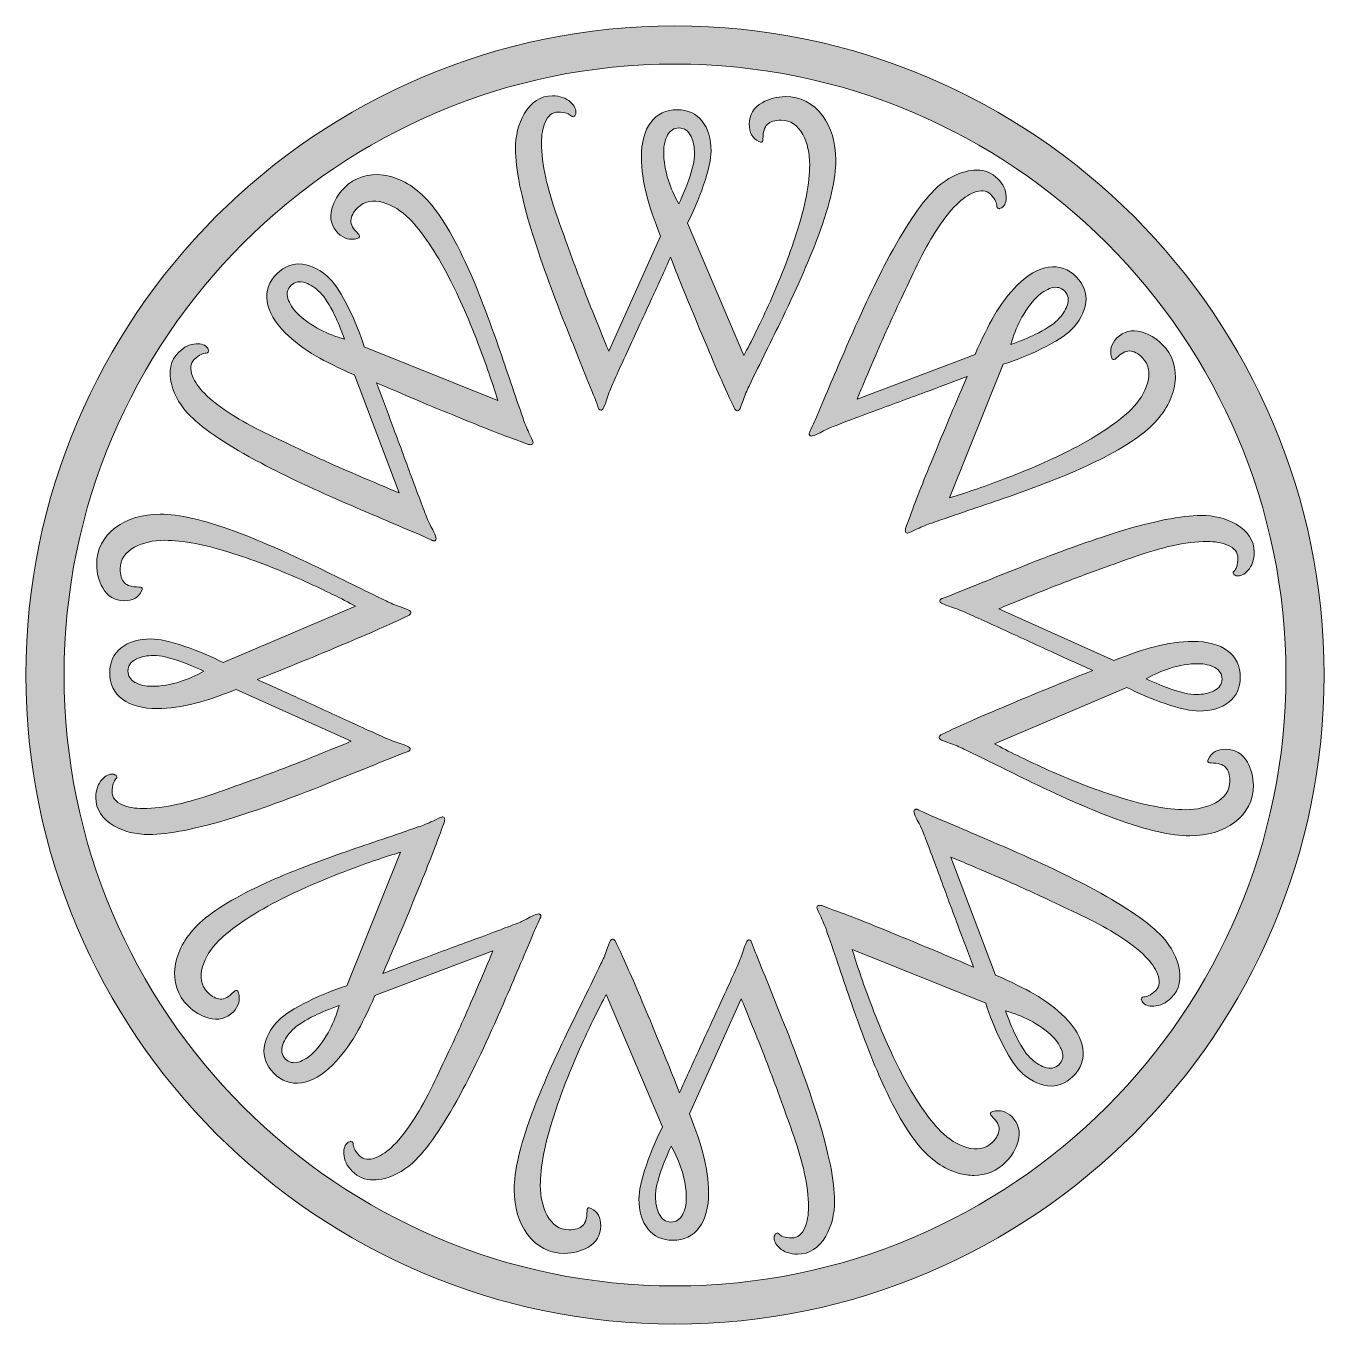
# Model space of a CAD drawing. Extents: x 238 to 842, y -842 to -238.
import ezdxf

# ---------------------------------------------------------------- set-up
doc = ezdxf.new("R2010")
doc.units = 0
doc.header["$MEASUREMENT"] = 0
doc.layers.add('Layer 1', color=7, linetype='Continuous', lineweight=0)

# ---------------------------------------------------------------- blocks, each defined once
blk = doc.blocks.new('Block_0')
at = {"layer": 'Layer 1', "true_color": 0x606060, "transparency": 33554687}
h = blk.add_hatch(color=251, dxfattribs=at)
h.dxf.hatch_style = 2
edge = h.paths.add_edge_path()
edge.add_spline(control_points=[(824.14, -540.22), (824.14, -696.98), (696.61, -824.5), (539.85, -824.5), (383.1, -824.5), (255.57, -696.98), (255.57, -540.22), (255.57, -383.47), (383.1, -255.94), (539.85, -255.94), (696.61, -255.94), (824.14, -383.47), (824.14, -540.22)], knot_values=[0, 0, 0, 0, 1, 1, 1, 2, 2, 2, 3, 3, 3, 4, 4, 4, 4], degree=3, periodic=0)
edge = h.paths.add_edge_path()
edge.add_spline(control_points=[(539.85, -238.19), (373.31, -238.19), (237.83, -373.68), (237.83, -540.22), (237.83, -706.76), (373.31, -842.25), (539.85, -842.25), (706.39, -842.25), (841.88, -706.76), (841.88, -540.22), (841.88, -373.68), (706.39, -238.19), (539.85, -238.19)], knot_values=[0, 0, 0, 0, 1, 1, 1, 2, 2, 2, 3, 3, 3, 4, 4, 4, 4], degree=3, periodic=0)
h = blk.add_hatch(color=251, dxfattribs=at)
h.dxf.hatch_style = 2
edge = h.paths.add_edge_path()
edge.add_spline(control_points=[(547.33, -289.62), (548.39, -291.8), (548.93, -294.48), (548.93, -297.59), (548.93, -300.7), (548.04, -304.8), (546.29, -309.77), (545.2, -312.9), (543.62, -316.67), (541.6, -320.99), (539.56, -317.25), (537.94, -313.57), (536.78, -310.06), (535.32, -305.54), (534.59, -301.09), (534.59, -296.83), (534.59, -293.84), (535.2, -291.2), (536.41, -288.96), (537.61, -286.75), (539.36, -285.67), (541.75, -285.67), (544.21, -285.67), (546.03, -286.96), (547.33, -289.62)], knot_values=[0, 0, 0, 0, 1, 1, 1, 2, 2, 2, 3, 3, 3, 4, 4, 4, 5, 5, 5, 6, 6, 6, 7, 7, 7, 8, 8, 8, 8], degree=3, periodic=0)
edge = h.paths.add_edge_path()
edge.add_spline(control_points=[(489.3, -378.44), (493.73, -389.56), (497.86, -399.86), (501.96, -409.93), (502.52, -411.25), (503.13, -412.84), (503.76, -414.67), (504.08, -415.65), (504.31, -416.23), (504.45, -416.44), (504.69, -416.83), (504.98, -417.03), (505.32, -417.03), (505.66, -417.03), (506.12, -416.89), (506.39, -416.25), (506.85, -415.53), (507.34, -414.36), (507.85, -412.77), (508.78, -409.96), (509.28, -408.5), (509.45, -408.03), (511.1, -404.22), (514.08, -397.6), (518.3, -388.35), (521.91, -380.55), (525.53, -372.72), (529.14, -364.85), (531.98, -358.65), (534.87, -352.24), (537.75, -345.8), (540.85, -353.75), (545.08, -364.18), (550.32, -376.83), (555.67, -389.74), (560.07, -399.98), (563.4, -407.27), (565.97, -412.98), (567.39, -416), (567.76, -416.5), (568.15, -417.04), (568.56, -417.31), (568.96, -417.31), (569.25, -417.31), (569.65, -417.19), (569.93, -416.62), (570.14, -416.28), (570.66, -414.92), (571.53, -412.44), (572.38, -410), (573.32, -407.75), (574.32, -405.76), (579.62, -394.91), (584.83, -384.29), (589.82, -374.18), (597.21, -358.85), (602.9, -345.75), (606.77, -335.26), (612.02, -320.9), (614.68, -309.25), (614.68, -300.64), (614.68, -292.38), (612.57, -285.39), (608.42, -279.85), (604.07, -274.04), (598.26, -271.09), (591.18, -271.09), (587.22, -271.09), (583.6, -272.03), (580.4, -273.89), (576.41, -276.21), (574.38, -279.58), (574.38, -283.9), (574.38, -287.73), (575.9, -290.43), (578.89, -291.92), (579.61, -292.28), (579.83, -292.33), (579.96, -292.33), (580.5, -292.33), (580.78, -291.8), (580.78, -290.75), (580.78, -287.54), (581.46, -285.26), (582.79, -283.98), (584.13, -282.71), (586.31, -282.06), (589.28, -282.06), (593.54, -282.06), (596.92, -284.32), (599.33, -288.77), (601.46, -292.65), (602.53, -297.35), (602.53, -302.73), (602.53, -311.05), (600.44, -321.9), (596.3, -335), (593.1, -345.01), (588.69, -356.27), (583.21, -368.46), (579.18, -377.31), (575.37, -385.08), (571.87, -391.58), (571.87, -391.58), (545.65, -329.95), (545.65, -329.95), (548.35, -324.84), (550.88, -318.83), (553.17, -312.09), (555.48, -305.28), (556.65, -300.02), (556.65, -296.46), (556.65, -290.65), (555.24, -285.94), (552.46, -282.46), (549.66, -278.96), (545.81, -277.18), (540.99, -277.18), (535.67, -277.18), (531.49, -279.17), (528.57, -283.08), (525.67, -286.98), (524.19, -292.44), (524.19, -299.31), (524.19, -304.9), (525.03, -310.9), (526.68, -317.16), (528, -322.15), (530.17, -328.5), (533.11, -336.02), (533.11, -336.02), (509.01, -389.53), (509.01, -389.53), (507.72, -386.45), (506.42, -383.28), (505.15, -380.08), (502.59, -373.78), (500.39, -368.29), (498.41, -363.28), (495.65, -356.19), (492.96, -349.03), (490.43, -342), (488.47, -336.56), (486.5, -331.08), (484.54, -325.58), (482.4, -319.22), (480.77, -313.6), (479.7, -308.86), (478.38, -303.02), (477.71, -297.56), (477.71, -292.65), (477.71, -288.96), (478.27, -285.76), (479.4, -283.14), (480.83, -279.85), (482.8, -278.25), (485.45, -278.25), (487.13, -278.25), (488.45, -278.44), (489.4, -278.81), (490.34, -279.17), (491.06, -279.6), (491.56, -280.09), (492.29, -280.72), (492.8, -280.42), (493.04, -280.18), (493.08, -280.13), (493.17, -280.05), (493.66, -279.06), (493.66, -279.06), (493.68, -278.99), (493.68, -278.99), (493.95, -277.14), (493.12, -275.33), (491.23, -273.63), (489.1, -271.69), (486.25, -270.71), (482.78, -270.71), (477.32, -270.71), (472.93, -273.54), (469.72, -279.11), (466.99, -283.82), (465.6, -289.34), (465.6, -295.5), (465.6, -304.56), (468.23, -317.67), (473.41, -334.48), (477.08, -346.38), (482.43, -361.17), (489.3, -378.44)], knot_values=[0, 0, 0, 0, 1, 1, 1, 2, 2, 2, 3, 3, 3, 4, 4, 4, 5, 5, 5, 6, 6, 6, 7, 7, 7, 8, 8, 8, 9, 9, 9, 10, 10, 10, 11, 11, 11, 12, 12, 12, 13, 13, 13, 14, 14, 14, 15, 15, 15, 16, 16, 16, 17, 17, 17, 18, 18, 18, 19, 19, 19, 20, 20, 20, 21, 21, 21, 22, 22, 22, 23, 23, 23, 24, 24, 24, 25, 25, 25, 26, 26, 26, 27, 27, 27, 28, 28, 28, 29, 29, 29, 30, 30, 30, 31, 31, 31, 32, 32, 32, 33, 33, 33, 34, 34, 34, 35, 35, 35, 36, 36, 36, 37, 37, 37, 38, 38, 38, 39, 39, 39, 40, 40, 40, 41, 41, 41, 42, 42, 42, 43, 43, 43, 44, 44, 44, 45, 45, 45, 46, 46, 46, 47, 47, 47, 48, 48, 48, 49, 49, 49, 50, 50, 50, 51, 51, 51, 52, 52, 52, 53, 53, 53, 54, 54, 54, 55, 55, 55, 56, 56, 56, 57, 57, 57, 58, 58, 58, 59, 59, 59, 60, 60, 60, 61, 61, 61, 62, 62, 62, 63, 63, 63, 63], degree=3, periodic=0)
h = blk.add_hatch(color=251, dxfattribs=at)
h.dxf.hatch_style = 2
edge = h.paths.add_edge_path()
edge.add_spline(control_points=[(386.07, -383.96), (381.98, -382.76), (378.23, -381.31), (374.93, -379.65), (370.71, -377.48), (367.04, -374.85), (364.02, -371.84), (361.91, -369.73), (360.47, -367.42), (359.75, -364.98), (359.03, -362.57), (359.51, -360.58), (361.2, -358.88), (362.94, -357.15), (365.14, -356.77), (367.94, -357.73), (370.22, -358.52), (372.49, -360.04), (374.7, -362.24), (376.91, -364.45), (379.18, -367.97), (381.45, -372.71), (382.87, -375.66), (384.42, -379.45), (386.07, -383.96)], knot_values=[0, 0, 0, 0, 1, 1, 1, 2, 2, 2, 3, 3, 3, 4, 4, 4, 5, 5, 5, 6, 6, 6, 7, 7, 7, 8, 8, 8, 8], degree=3, periodic=0)
edge = h.paths.add_edge_path()
edge.add_spline(control_points=[(314.31, -419.68), (320.71, -426.09), (331.85, -433.51), (347.39, -441.72), (358.36, -447.52), (372.6, -454.2), (389.71, -461.57), (400.41, -466.18), (410.91, -470.66), (420.92, -474.89), (422.21, -475.4), (423.72, -476.08), (425.55, -476.97), (426.77, -477.58), (427.13, -477.7), (427.28, -477.73), (427.42, -477.76), (427.55, -477.78), (427.67, -477.78), (427.94, -477.78), (428.16, -477.69), (428.33, -477.53), (428.56, -477.29), (428.79, -476.86), (428.53, -476.22), (428.34, -475.38), (427.85, -474.21), (427.09, -472.73), (425.9, -470.34), (425.11, -468.74), (424.88, -468.24), (423.29, -464.22), (420.64, -457.24), (417.22, -448.07), (414.26, -440), (411.27, -431.91), (408.27, -423.79), (405.87, -417.36), (403.38, -410.78), (400.88, -404.24), (408.79, -407.69), (419.16, -412.08), (431.72, -417.28), (444.55, -422.6), (454.9, -426.73), (462.5, -429.56), (468.25, -431.75), (471.48, -432.91), (472.1, -433), (472.76, -433.11), (473.24, -433.02), (473.52, -432.73), (473.72, -432.53), (473.92, -432.16), (473.72, -431.55), (473.63, -431.17), (473.03, -429.83), (471.89, -427.47), (470.78, -425.18), (469.86, -422.92), (469.14, -420.77), (465.41, -409.92), (461.58, -398.72), (457.77, -387.48), (452.17, -371.44), (446.94, -358.15), (442.23, -347.98), (435.79, -334.11), (429.44, -323.99), (423.35, -317.9), (417.51, -312.07), (411.07, -308.61), (404.23, -307.62), (397.02, -306.6), (390.85, -308.62), (385.84, -313.62), (383.04, -316.42), (381.14, -319.65), (380.19, -323.22), (379.01, -327.69), (379.96, -331.5), (383.01, -334.56), (385.73, -337.27), (388.71, -338.1), (391.88, -337.04), (392.64, -336.79), (392.83, -336.67), (392.92, -336.58), (393.05, -336.45), (393.11, -336.29), (393.11, -336.11), (393.11, -335.77), (392.88, -335.37), (392.38, -334.88), (390.11, -332.61), (388.98, -330.52), (389.03, -328.67), (389.07, -326.82), (390.15, -324.82), (392.25, -322.72), (395.26, -319.71), (399.25, -318.92), (404.11, -320.36), (408.35, -321.61), (412.44, -324.16), (416.24, -327.97), (422.12, -333.84), (428.31, -343), (434.65, -355.19), (439.48, -364.56), (444.32, -375.64), (449.05, -388.11), (452.48, -397.26), (455.28, -405.45), (457.38, -412.47), (457.38, -412.47), (395.26, -387.44), (395.26, -387.44), (393.56, -381.92), (391.1, -375.88), (387.95, -369.49), (384.77, -363.04), (381.88, -358.49), (379.36, -355.97), (375.26, -351.87), (370.93, -349.54), (366.5, -349.04), (362.04, -348.54), (358.06, -350.01), (354.66, -353.42), (350.9, -357.18), (349.34, -361.54), (350.05, -366.38), (350.75, -371.18), (353.57, -376.08), (358.43, -380.94), (362.37, -384.89), (367.21, -388.54), (372.8, -391.81), (377.25, -394.39), (383.27, -397.35), (390.69, -400.59), (390.69, -400.59), (411.49, -455.47), (411.49, -455.47), (408.39, -454.21), (405.22, -452.88), (402.08, -451.52), (396, -448.95), (390.39, -446.56), (385.43, -444.41), (378.38, -441.31), (371.42, -438.15), (364.74, -435), (359.5, -432.55), (354.24, -430.06), (348.96, -427.55), (342.94, -424.57), (337.81, -421.74), (333.72, -419.16), (328.64, -415.95), (324.31, -412.57), (320.84, -409.1), (318.23, -406.49), (316.37, -403.83), (315.32, -401.19), (314, -397.85), (314.27, -395.32), (316.14, -393.45), (317.32, -392.27), (318.39, -391.46), (319.32, -391.05), (320.24, -390.64), (321.06, -390.43), (321.76, -390.43), (322.73, -390.36), (322.87, -389.78), (322.87, -389.44), (322.87, -389.33), (322.82, -389.13), (322.52, -388.22), (322.52, -388.22), (322.49, -388.15), (322.49, -388.15), (321.35, -386.65), (319.49, -385.96), (316.96, -386.1), (314.08, -386.24), (311.38, -387.55), (308.93, -390.01), (305.06, -393.87), (303.95, -398.97), (305.63, -405.17), (307.03, -410.45), (309.95, -415.33), (314.31, -419.68)], knot_values=[0, 0, 0, 0, 1, 1, 1, 2, 2, 2, 3, 3, 3, 4, 4, 4, 5, 5, 5, 6, 6, 6, 7, 7, 7, 8, 8, 8, 9, 9, 9, 10, 10, 10, 11, 11, 11, 12, 12, 12, 13, 13, 13, 14, 14, 14, 15, 15, 15, 16, 16, 16, 17, 17, 17, 18, 18, 18, 19, 19, 19, 20, 20, 20, 21, 21, 21, 22, 22, 22, 23, 23, 23, 24, 24, 24, 25, 25, 25, 26, 26, 26, 27, 27, 27, 28, 28, 28, 29, 29, 29, 30, 30, 30, 31, 31, 31, 32, 32, 32, 33, 33, 33, 34, 34, 34, 35, 35, 35, 36, 36, 36, 37, 37, 37, 38, 38, 38, 39, 39, 39, 40, 40, 40, 41, 41, 41, 42, 42, 42, 43, 43, 43, 44, 44, 44, 45, 45, 45, 46, 46, 46, 47, 47, 47, 48, 48, 48, 49, 49, 49, 50, 50, 50, 51, 51, 51, 52, 52, 52, 53, 53, 53, 54, 54, 54, 55, 55, 55, 56, 56, 56, 57, 57, 57, 58, 58, 58, 59, 59, 59, 60, 60, 60, 61, 61, 61, 62, 62, 62, 63, 63, 63, 64, 64, 64, 65, 65, 65, 65], degree=3, periodic=0)
h = blk.add_hatch(color=251, dxfattribs=at)
h.dxf.hatch_style = 2
edge = h.paths.add_edge_path()
edge.add_spline(control_points=[(721.2, -361.57), (722.93, -363.31), (723.31, -365.51), (722.35, -368.31), (721.55, -370.59), (720.04, -372.87), (717.83, -375.07), (715.62, -377.28), (712.1, -379.55), (707.37, -381.82), (704.43, -383.23), (700.65, -384.78), (696.11, -386.44), (697.31, -382.35), (698.76, -378.6), (700.43, -375.3), (702.6, -371.07), (705.22, -367.4), (708.23, -364.39), (710.35, -362.28), (712.65, -360.84), (715.09, -360.12), (717.47, -359.41), (719.52, -359.9), (721.2, -361.57)], knot_values=[0, 0, 0, 0, 1, 1, 1, 2, 2, 2, 3, 3, 3, 4, 4, 4, 5, 5, 5, 6, 6, 6, 7, 7, 7, 8, 8, 8, 8], degree=3, periodic=0)
edge = h.paths.add_edge_path()
edge.add_spline(control_points=[(752.11, -416.61), (749.18, -419.54), (745.42, -422.56), (740.87, -425.64), (736.32, -428.72), (730.98, -431.85), (724.88, -435.02), (715.52, -439.85), (704.44, -444.69), (691.96, -449.42), (682.84, -452.84), (674.65, -455.64), (667.6, -457.75), (667.6, -457.75), (692.64, -395.63), (692.64, -395.63), (698.16, -393.93), (704.2, -391.47), (710.59, -388.32), (717.04, -385.14), (721.58, -382.25), (724.1, -379.73), (728.2, -375.63), (730.53, -371.31), (731.04, -366.87), (731.53, -362.42), (730.06, -358.43), (726.66, -355.03), (722.9, -351.27), (718.54, -349.71), (713.7, -350.42), (708.9, -351.12), (704, -353.94), (699.13, -358.8), (695.17, -362.76), (691.52, -367.59), (688.27, -373.17), (685.69, -377.61), (682.73, -383.63), (679.49, -391.06), (679.49, -391.06), (624.6, -411.86), (624.6, -411.86), (625.88, -408.73), (627.21, -405.56), (628.55, -402.45), (631.29, -395.98), (633.61, -390.53), (635.67, -385.8), (638.75, -378.79), (641.91, -371.83), (645.07, -365.11), (647.53, -359.88), (650.02, -354.61), (652.52, -349.33), (655.49, -343.34), (658.32, -338.21), (660.91, -334.09), (664.12, -329.01), (667.51, -324.67), (670.97, -321.22), (673.58, -318.6), (676.25, -316.74), (678.89, -315.69), (682.18, -314.39), (684.78, -314.67), (686.62, -316.51), (687.81, -317.7), (688.62, -318.77), (689.03, -319.7), (689.43, -320.61), (689.64, -321.42), (689.65, -322.13), (689.71, -323.1), (690.29, -323.24), (690.64, -323.24), (690.72, -323.24), (690.87, -323.22), (691.85, -322.89), (691.85, -322.89), (691.92, -322.85), (691.92, -322.85), (693.42, -321.73), (694.11, -319.87), (693.98, -317.33), (693.84, -314.45), (692.52, -311.75), (690.07, -309.3), (687.37, -306.6), (684.06, -305.24), (680.23, -305.24), (678.56, -305.24), (676.77, -305.5), (674.9, -306), (669.63, -307.4), (664.75, -310.32), (660.39, -314.67), (653.98, -321.09), (646.56, -332.23), (638.35, -347.76), (632.54, -358.76), (625.87, -373), (618.5, -390.08), (613.67, -401.31), (609.31, -411.52), (605.19, -421.29), (604.67, -422.59), (603.99, -424.11), (603.11, -425.92), (602.65, -426.84), (602.4, -427.41), (602.35, -427.66), (602.24, -428.1), (602.31, -428.46), (602.55, -428.7), (602.79, -428.93), (603.21, -429.16), (603.86, -428.9), (604.69, -428.71), (605.87, -428.22), (607.34, -427.46), (609.73, -426.27), (611.33, -425.48), (611.83, -425.25), (615.79, -423.69), (622.58, -421.11), (632, -417.59), (640.22, -414.58), (648.53, -411.51), (656.28, -408.64), (662.54, -406.31), (669.12, -403.82), (675.84, -401.26), (672.4, -409.12), (668.12, -419.22), (662.79, -432.09), (657.46, -444.96), (653.33, -455.31), (650.52, -462.86), (648.29, -468.72), (647.17, -471.86), (647.07, -472.47), (646.96, -473.13), (647.06, -473.61), (647.34, -473.89), (647.49, -474.04), (647.71, -474.18), (648.05, -474.18), (648.19, -474.18), (648.35, -474.15), (648.52, -474.09), (648.91, -474), (650.24, -473.4), (652.61, -472.26), (654.91, -471.15), (657.16, -470.23), (659.31, -469.51), (670.58, -465.63), (681.78, -461.81), (692.6, -458.14), (708.64, -452.54), (721.93, -447.31), (732.1, -442.6), (745.96, -436.16), (756.07, -429.81), (762.17, -423.72), (768.02, -417.87), (771.47, -411.44), (772.45, -404.6), (773.48, -397.41), (771.46, -391.22), (766.45, -386.21), (763.65, -383.41), (760.42, -381.51), (756.85, -380.56), (752.38, -379.38), (748.57, -380.33), (745.52, -383.39), (742.81, -386.09), (741.97, -389.08), (743.04, -392.25), (743.31, -393.1), (743.44, -393.24), (743.5, -393.29), (743.89, -393.67), (744.46, -393.49), (745.2, -392.75), (747.43, -390.53), (749.48, -389.4), (751.3, -389.4), (751.3, -389.4), (751.4, -389.4), (751.4, -389.4), (753.25, -389.44), (755.25, -390.52), (757.35, -392.62), (760.36, -395.63), (761.16, -399.62), (759.71, -404.48), (758.47, -408.72), (755.91, -412.81), (752.11, -416.61)], knot_values=[0, 0, 0, 0, 1, 1, 1, 2, 2, 2, 3, 3, 3, 4, 4, 4, 5, 5, 5, 6, 6, 6, 7, 7, 7, 8, 8, 8, 9, 9, 9, 10, 10, 10, 11, 11, 11, 12, 12, 12, 13, 13, 13, 14, 14, 14, 15, 15, 15, 16, 16, 16, 17, 17, 17, 18, 18, 18, 19, 19, 19, 20, 20, 20, 21, 21, 21, 22, 22, 22, 23, 23, 23, 24, 24, 24, 25, 25, 25, 26, 26, 26, 27, 27, 27, 28, 28, 28, 29, 29, 29, 30, 30, 30, 31, 31, 31, 32, 32, 32, 33, 33, 33, 34, 34, 34, 35, 35, 35, 36, 36, 36, 37, 37, 37, 38, 38, 38, 39, 39, 39, 40, 40, 40, 41, 41, 41, 42, 42, 42, 43, 43, 43, 44, 44, 44, 45, 45, 45, 46, 46, 46, 47, 47, 47, 48, 48, 48, 49, 49, 49, 50, 50, 50, 51, 51, 51, 52, 52, 52, 53, 53, 53, 54, 54, 54, 55, 55, 55, 56, 56, 56, 57, 57, 57, 58, 58, 58, 59, 59, 59, 60, 60, 60, 61, 61, 61, 62, 62, 62, 63, 63, 63, 64, 64, 64, 65, 65, 65, 66, 66, 66, 67, 67, 67, 67], degree=3, periodic=0)
h = blk.add_hatch(color=251, dxfattribs=at)
h.dxf.hatch_style = 2
edge = h.paths.add_edge_path()
edge.add_spline(control_points=[(320.62, -538.47), (316.87, -540.52), (313.19, -542.14), (309.69, -543.3), (305.17, -544.75), (300.71, -545.49), (296.46, -545.49), (293.48, -545.49), (290.83, -544.88), (288.59, -543.67), (286.38, -542.47), (285.3, -540.72), (285.3, -538.32), (285.3, -535.87), (286.59, -534.04), (289.25, -532.74), (291.42, -531.69), (294.1, -531.15), (297.22, -531.15), (300.34, -531.15), (304.44, -532.04), (309.4, -533.78), (312.52, -534.88), (316.29, -536.45), (320.62, -538.47)], knot_values=[0, 0, 0, 0, 1, 1, 1, 2, 2, 2, 3, 3, 3, 4, 4, 4, 5, 5, 5, 6, 6, 6, 7, 7, 7, 8, 8, 8, 8], degree=3, periodic=0)
edge = h.paths.add_edge_path()
edge.add_spline(control_points=[(378.07, -590.77), (388.48, -586.63), (399.07, -582.38), (409.56, -578.12), (410.9, -577.55), (412.5, -576.94), (414.3, -576.32), (415.76, -575.84), (415.99, -575.68), (416.06, -575.63), (416.46, -575.39), (416.66, -575.1), (416.66, -574.75), (416.66, -574.42), (416.52, -573.96), (415.88, -573.68), (415.16, -573.23), (413.98, -572.74), (412.4, -572.23), (409.55, -571.28), (408.13, -570.8), (407.66, -570.62), (403.83, -568.96), (397.2, -565.98), (387.98, -561.78), (380.18, -558.16), (372.35, -554.55), (364.48, -550.93), (358.61, -548.25), (352.37, -545.43), (345.43, -542.33), (353.44, -539.2), (363.6, -535.08), (376.46, -529.75), (389.37, -524.41), (399.61, -520.01), (406.9, -516.67), (412.61, -514.11), (415.63, -512.68), (416.13, -512.32), (416.67, -511.93), (416.94, -511.52), (416.94, -511.12), (416.94, -510.83), (416.82, -510.42), (416.25, -510.14), (416.04, -510.02), (415.38, -509.71), (412.07, -508.55), (409.66, -507.71), (407.42, -506.77), (405.39, -505.76), (394.64, -500.51), (384.01, -495.29), (373.81, -490.25), (358.48, -482.87), (345.38, -477.17), (334.88, -473.31), (320.53, -468.06), (308.88, -465.4), (300.27, -465.4), (292.01, -465.4), (285.01, -467.5), (279.48, -471.65), (273.67, -476.01), (270.73, -481.81), (270.73, -488.9), (270.73, -492.85), (271.66, -496.48), (273.52, -499.67), (275.84, -503.67), (279.21, -505.7), (283.53, -505.7), (287.36, -505.7), (290.06, -504.18), (291.56, -501.18), (291.91, -500.47), (291.96, -500.25), (291.96, -500.12), (291.96, -499.57), (291.43, -499.3), (290.38, -499.3), (287.17, -499.3), (284.89, -498.62), (283.62, -497.28), (282.34, -495.94), (281.69, -493.76), (281.69, -490.8), (281.69, -486.54), (283.95, -483.16), (288.41, -480.75), (292.29, -478.62), (296.98, -477.54), (302.36, -477.54), (310.67, -477.54), (321.52, -479.64), (334.63, -483.77), (344.67, -486.99), (355.92, -491.4), (368.09, -496.87), (376.93, -500.89), (384.71, -504.7), (391.21, -508.21), (391.21, -508.21), (329.58, -534.43), (329.58, -534.43), (324.47, -531.73), (318.46, -529.2), (311.72, -526.91), (304.91, -524.6), (299.65, -523.42), (296.09, -523.42), (290.28, -523.42), (285.57, -524.83), (282.09, -527.61), (278.59, -530.41), (276.81, -534.27), (276.81, -539.08), (276.81, -544.4), (278.8, -548.58), (282.72, -551.5), (286.61, -554.41), (292.07, -555.88), (298.94, -555.88), (304.51, -555.88), (310.52, -555.05), (316.79, -553.4), (321.78, -552.08), (328.12, -549.91), (335.65, -546.96), (335.65, -546.96), (389.16, -571.06), (389.16, -571.06), (386.13, -572.34), (382.95, -573.64), (379.72, -574.92), (373.58, -577.41), (367.93, -579.68), (362.91, -581.67), (355.9, -584.4), (348.74, -587.08), (341.64, -589.65), (336.19, -591.61), (330.71, -593.57), (325.21, -595.53), (318.84, -597.68), (313.21, -599.31), (308.49, -600.38), (302.63, -601.7), (297.18, -602.37), (292.28, -602.37), (288.58, -602.37), (285.39, -601.8), (282.77, -600.68), (279.53, -599.27), (277.88, -597.24), (277.88, -594.63), (277.88, -592.96), (278.07, -591.63), (278.44, -590.68), (278.8, -589.74), (279.23, -589.01), (279.72, -588.52), (280.36, -587.78), (280.05, -587.27), (279.81, -587.04), (279.75, -586.97), (279.61, -586.87), (278.7, -586.42), (278.7, -586.42), (278.62, -586.4), (278.62, -586.4), (276.77, -586.13), (274.96, -586.96), (273.26, -588.85), (271.33, -590.98), (270.34, -593.82), (270.34, -597.3), (270.34, -602.75), (273.17, -607.15), (278.74, -610.35), (283.45, -613.09), (288.97, -614.47), (295.14, -614.47), (304.2, -614.47), (317.31, -611.85), (334.11, -606.67), (346.02, -602.99), (360.81, -597.64), (378.07, -590.77)], knot_values=[0, 0, 0, 0, 1, 1, 1, 2, 2, 2, 3, 3, 3, 4, 4, 4, 5, 5, 5, 6, 6, 6, 7, 7, 7, 8, 8, 8, 9, 9, 9, 10, 10, 10, 11, 11, 11, 12, 12, 12, 13, 13, 13, 14, 14, 14, 15, 15, 15, 16, 16, 16, 17, 17, 17, 18, 18, 18, 19, 19, 19, 20, 20, 20, 21, 21, 21, 22, 22, 22, 23, 23, 23, 24, 24, 24, 25, 25, 25, 26, 26, 26, 27, 27, 27, 28, 28, 28, 29, 29, 29, 30, 30, 30, 31, 31, 31, 32, 32, 32, 33, 33, 33, 34, 34, 34, 35, 35, 35, 36, 36, 36, 37, 37, 37, 38, 38, 38, 39, 39, 39, 40, 40, 40, 41, 41, 41, 42, 42, 42, 43, 43, 43, 44, 44, 44, 45, 45, 45, 46, 46, 46, 47, 47, 47, 48, 48, 48, 49, 49, 49, 50, 50, 50, 51, 51, 51, 52, 52, 52, 53, 53, 53, 54, 54, 54, 55, 55, 55, 56, 56, 56, 57, 57, 57, 58, 58, 58, 59, 59, 59, 60, 60, 60, 61, 61, 61, 62, 62, 62, 63, 63, 63, 63], degree=3, periodic=0)
h = blk.add_hatch(color=251, dxfattribs=at)
h.dxf.hatch_style = 2
edge = h.paths.add_edge_path()
edge.add_spline(control_points=[(794.41, -542.12), (794.41, -544.54), (793.08, -546.42), (790.46, -547.7), (788.28, -548.76), (785.6, -549.29), (782.49, -549.29), (779.37, -549.29), (775.27, -548.41), (770.31, -546.67), (770.31, -546.67), (770.31, -546.66), (770.31, -546.66), (767.2, -545.58), (763.43, -544), (759.09, -541.97), (762.84, -539.93), (766.51, -538.31), (770.02, -537.15), (774.54, -535.69), (778.99, -534.96), (783.25, -534.96), (786.23, -534.96), (788.88, -535.57), (791.12, -536.78), (793.33, -537.98), (794.41, -539.73), (794.41, -542.12)], knot_values=[0, 0, 0, 0, 1, 1, 1, 2, 2, 2, 3, 3, 3, 4, 4, 4, 5, 5, 5, 6, 6, 6, 7, 7, 7, 8, 8, 8, 9, 9, 9, 9], degree=3, periodic=0)
edge = h.paths.add_edge_path()
edge.add_spline(control_points=[(701.63, -489.67), (690.93, -493.93), (680.33, -498.19), (670.14, -502.33), (668.84, -502.89), (667.25, -503.49), (665.4, -504.13), (664.1, -504.56), (663.78, -504.73), (663.64, -504.82), (663.25, -505.05), (663.05, -505.35), (663.05, -505.7), (663.05, -506.03), (663.19, -506.49), (663.83, -506.76), (664.55, -507.22), (665.69, -507.69), (667.31, -508.21), (669.85, -509.06), (671.54, -509.63), (672.04, -509.82), (675.81, -511.45), (682.25, -514.35), (691.73, -518.67), (699.53, -522.28), (707.36, -525.9), (715.23, -529.51), (721.39, -532.33), (727.8, -535.22), (734.27, -538.12), (726.26, -541.25), (716.1, -545.37), (703.25, -550.69), (690.3, -556.05), (680.06, -560.46), (672.8, -563.77), (667.18, -566.3), (664.07, -567.76), (663.58, -568.12), (663.04, -568.52), (662.76, -568.93), (662.76, -569.33), (662.76, -569.62), (662.89, -570.02), (663.45, -570.3), (663.8, -570.51), (665.17, -571.03), (667.64, -571.89), (670.06, -572.74), (672.3, -573.68), (674.31, -574.69), (684.61, -579.71), (695.23, -584.93), (705.9, -590.19), (721.23, -597.58), (734.33, -603.27), (744.82, -607.13), (759.17, -612.38), (770.82, -615.04), (779.44, -615.04), (787.7, -615.04), (794.69, -612.94), (800.23, -608.79), (806.04, -604.43), (808.98, -598.63), (808.98, -591.55), (808.98, -587.59), (808.04, -583.96), (806.19, -580.77), (803.87, -576.77), (800.5, -574.75), (796.17, -574.75), (792.35, -574.75), (789.65, -576.27), (788.16, -579.26), (787.79, -579.97), (787.75, -580.2), (787.75, -580.32), (787.75, -580.87), (788.28, -581.15), (789.33, -581.15), (792.54, -581.15), (794.81, -581.83), (796.09, -583.16), (797.37, -584.5), (798.02, -586.68), (798.02, -589.64), (798.02, -593.9), (795.76, -597.28), (791.3, -599.7), (787.42, -601.82), (782.73, -602.9), (777.34, -602.9), (769.04, -602.9), (758.18, -600.81), (745.08, -596.67), (735.03, -593.45), (723.77, -589.04), (711.62, -583.58), (702.77, -579.55), (694.99, -575.74), (688.5, -572.23), (688.5, -572.23), (750.13, -546.02), (750.13, -546.02), (755.25, -548.72), (761.26, -551.25), (767.99, -553.54), (774.8, -555.85), (780.06, -557.02), (783.62, -557.02), (789.42, -557.02), (794.13, -555.61), (797.62, -552.83), (801.12, -550.03), (802.89, -546.18), (802.89, -541.37), (802.89, -536.04), (800.91, -531.86), (796.99, -528.94), (793.1, -526.04), (787.64, -524.56), (780.77, -524.56), (775.19, -524.56), (769.18, -525.4), (762.92, -527.04), (757.93, -528.37), (751.58, -530.54), (744.06, -533.48), (744.06, -533.48), (690.55, -509.38), (690.55, -509.38), (693.65, -508.08), (696.82, -506.78), (699.99, -505.52), (705.83, -503.15), (711.48, -500.88), (716.8, -498.78), (723.99, -495.98), (731.14, -493.29), (738.07, -490.8), (743.52, -488.84), (749, -486.87), (754.5, -484.91), (760.86, -482.77), (766.49, -481.14), (771.21, -480.07), (777.07, -478.75), (782.53, -478.07), (787.42, -478.07), (791.11, -478.07), (794.31, -478.64), (796.94, -479.77), (800.22, -481.19), (801.82, -483.17), (801.82, -485.81), (801.82, -487.5), (801.64, -488.82), (801.27, -489.77), (800.9, -490.71), (800.47, -491.44), (799.98, -491.93), (799.35, -492.66), (799.66, -493.17), (799.9, -493.41), (799.96, -493.47), (800.09, -493.56), (801.01, -494.03), (801.01, -494.03), (801.09, -494.05), (801.09, -494.05), (802.94, -494.32), (804.75, -493.49), (806.45, -491.59), (808.38, -489.47), (809.36, -486.63), (809.36, -483.15), (809.36, -477.69), (806.54, -473.3), (800.97, -470.1), (796.25, -467.36), (790.74, -465.97), (784.57, -465.97), (775.53, -465.97), (762.42, -468.6), (745.6, -473.78), (733.69, -477.46), (718.9, -482.8), (701.63, -489.67)], knot_values=[0, 0, 0, 0, 1, 1, 1, 2, 2, 2, 3, 3, 3, 4, 4, 4, 5, 5, 5, 6, 6, 6, 7, 7, 7, 8, 8, 8, 9, 9, 9, 10, 10, 10, 11, 11, 11, 12, 12, 12, 13, 13, 13, 14, 14, 14, 15, 15, 15, 16, 16, 16, 17, 17, 17, 18, 18, 18, 19, 19, 19, 20, 20, 20, 21, 21, 21, 22, 22, 22, 23, 23, 23, 24, 24, 24, 25, 25, 25, 26, 26, 26, 27, 27, 27, 28, 28, 28, 29, 29, 29, 30, 30, 30, 31, 31, 31, 32, 32, 32, 33, 33, 33, 34, 34, 34, 35, 35, 35, 36, 36, 36, 37, 37, 37, 38, 38, 38, 39, 39, 39, 40, 40, 40, 41, 41, 41, 42, 42, 42, 43, 43, 43, 44, 44, 44, 45, 45, 45, 46, 46, 46, 47, 47, 47, 48, 48, 48, 49, 49, 49, 50, 50, 50, 51, 51, 51, 52, 52, 52, 53, 53, 53, 54, 54, 54, 55, 55, 55, 56, 56, 56, 57, 57, 57, 58, 58, 58, 59, 59, 59, 60, 60, 60, 61, 61, 61, 62, 62, 62, 63, 63, 63, 63], degree=3, periodic=0)
h = blk.add_hatch(color=251, dxfattribs=at)
h.dxf.hatch_style = 2
edge = h.paths.add_edge_path()
edge.add_spline(control_points=[(693.64, -696.48), (697.73, -697.68), (701.47, -699.13), (704.78, -700.79), (709, -702.96), (712.67, -705.59), (715.69, -708.6), (717.8, -710.72), (719.24, -713.03), (719.96, -715.46), (720.67, -717.84), (720.18, -719.89), (718.51, -721.56), (716.79, -723.28), (714.52, -723.66), (711.77, -722.72), (709.49, -721.93), (707.21, -720.41), (705.01, -718.21), (702.8, -715.99), (700.53, -712.47), (698.26, -707.73), (696.85, -704.8), (695.29, -701.02), (693.64, -696.48)], knot_values=[0, 0, 0, 0, 1, 1, 1, 2, 2, 2, 3, 3, 3, 4, 4, 4, 5, 5, 5, 6, 6, 6, 7, 7, 7, 8, 8, 8, 8], degree=3, periodic=0)
edge = h.paths.add_edge_path()
edge.add_spline(control_points=[(765.4, -660.76), (758.98, -654.34), (747.85, -646.93), (732.32, -638.72), (721.35, -632.92), (707.1, -626.25), (689.99, -618.88), (678.69, -614), (668.48, -609.64), (658.78, -605.55), (657.53, -605.05), (656.01, -604.37), (654.16, -603.48), (652.94, -602.86), (652.58, -602.75), (652.42, -602.72), (652, -602.61), (651.62, -602.67), (651.38, -602.92), (651.15, -603.15), (650.92, -603.58), (651.18, -604.23), (651.37, -605.06), (651.86, -606.24), (652.61, -607.71), (653.78, -610.04), (654.59, -611.68), (654.83, -612.2), (656.4, -616.19), (658.98, -622.97), (662.49, -632.37), (665.45, -640.44), (668.43, -648.54), (671.43, -656.65), (673.74, -662.82), (676.16, -669.22), (678.82, -676.21), (670.95, -672.76), (660.85, -668.49), (647.99, -663.16), (635.16, -657.85), (624.8, -653.71), (617.21, -650.88), (611.45, -648.7), (608.22, -647.54), (607.61, -647.44), (606.93, -647.33), (606.47, -647.43), (606.19, -647.71), (605.98, -647.91), (605.78, -648.28), (605.98, -648.89), (606.08, -649.28), (606.68, -650.62), (607.82, -652.98), (608.93, -655.29), (609.85, -657.54), (610.57, -659.68), (614.49, -671.08), (618.31, -682.28), (621.93, -692.96), (627.54, -709), (632.77, -722.29), (637.48, -732.47), (643.91, -746.33), (650.27, -756.44), (656.36, -762.54), (662.2, -768.38), (668.64, -771.84), (675.48, -772.82), (676.69, -773), (677.88, -773.08), (679.03, -773.08), (684.73, -773.08), (689.7, -770.98), (693.87, -766.82), (696.66, -764.02), (698.56, -760.79), (699.51, -757.22), (700.7, -752.76), (699.75, -748.94), (696.7, -745.89), (693.99, -743.18), (691, -742.34), (687.82, -743.4), (686.98, -743.68), (686.84, -743.81), (686.79, -743.87), (686.4, -744.25), (686.58, -744.83), (687.33, -745.57), (689.59, -747.84), (690.72, -749.92), (690.68, -751.77), (690.64, -753.62), (689.56, -755.62), (687.46, -757.72), (684.45, -760.73), (680.45, -761.53), (675.6, -760.08), (671.36, -758.84), (667.27, -756.28), (663.46, -752.47), (657.6, -746.61), (651.4, -737.45), (645.06, -725.25), (640.23, -715.88), (635.39, -704.8), (630.66, -692.33), (627.23, -683.19), (624.43, -675), (622.33, -667.97), (622.33, -667.97), (684.45, -693.01), (684.45, -693.01), (686.14, -698.52), (688.6, -704.56), (691.76, -710.96), (694.94, -717.4), (697.83, -721.95), (700.35, -724.47), (704.45, -728.57), (708.77, -730.9), (713.21, -731.4), (717.66, -731.9), (721.64, -730.43), (725.05, -727.03), (728.81, -723.27), (730.37, -718.91), (729.66, -714.07), (728.96, -709.27), (726.14, -704.37), (721.28, -699.5), (717.32, -695.54), (712.49, -691.89), (706.9, -688.64), (702.45, -686.05), (696.44, -683.1), (689.01, -679.85), (689.01, -679.85), (668.22, -624.97), (668.22, -624.97), (671.27, -626.21), (674.43, -627.54), (677.62, -628.92), (684.17, -631.68), (689.62, -634.01), (694.28, -636.04), (701.32, -639.13), (708.28, -642.29), (714.96, -645.44), (720.2, -647.9), (725.47, -650.39), (730.75, -652.89), (736.75, -655.86), (741.88, -658.69), (745.99, -661.28), (751.07, -664.5), (755.41, -667.88), (758.86, -671.34), (761.47, -673.95), (763.33, -676.62), (764.39, -679.26), (765.69, -682.55), (765.41, -685.15), (763.57, -686.99), (762.39, -688.17), (761.31, -688.98), (760.38, -689.39), (759.47, -689.8), (758.65, -690.01), (757.95, -690.02), (756.98, -690.08), (756.83, -690.67), (756.83, -691.01), (756.83, -691.09), (756.86, -691.25), (757.18, -692.22), (757.18, -692.22), (757.22, -692.29), (757.22, -692.29), (758.35, -693.79), (760.21, -694.48), (762.75, -694.35), (765.62, -694.21), (768.33, -692.89), (770.78, -690.44), (774.64, -686.58), (775.75, -681.47), (774.08, -675.27), (772.68, -670), (769.76, -665.12), (765.4, -660.76)], knot_values=[0, 0, 0, 0, 1, 1, 1, 2, 2, 2, 3, 3, 3, 4, 4, 4, 5, 5, 5, 6, 6, 6, 7, 7, 7, 8, 8, 8, 9, 9, 9, 10, 10, 10, 11, 11, 11, 12, 12, 12, 13, 13, 13, 14, 14, 14, 15, 15, 15, 16, 16, 16, 17, 17, 17, 18, 18, 18, 19, 19, 19, 20, 20, 20, 21, 21, 21, 22, 22, 22, 23, 23, 23, 24, 24, 24, 25, 25, 25, 26, 26, 26, 27, 27, 27, 28, 28, 28, 29, 29, 29, 30, 30, 30, 31, 31, 31, 32, 32, 32, 33, 33, 33, 34, 34, 34, 35, 35, 35, 36, 36, 36, 37, 37, 37, 38, 38, 38, 39, 39, 39, 40, 40, 40, 41, 41, 41, 42, 42, 42, 43, 43, 43, 44, 44, 44, 45, 45, 45, 46, 46, 46, 47, 47, 47, 48, 48, 48, 49, 49, 49, 50, 50, 50, 51, 51, 51, 52, 52, 52, 53, 53, 53, 54, 54, 54, 55, 55, 55, 56, 56, 56, 57, 57, 57, 58, 58, 58, 59, 59, 59, 60, 60, 60, 61, 61, 61, 62, 62, 62, 63, 63, 63, 64, 64, 64, 64], degree=3, periodic=0)
h = blk.add_hatch(color=251, dxfattribs=at)
h.dxf.hatch_style = 2
edge = h.paths.add_edge_path()
edge.add_spline(control_points=[(357.36, -712.14), (358.15, -709.86), (359.67, -707.58), (361.87, -705.38), (364.08, -703.17), (367.6, -700.9), (372.34, -698.63), (375.28, -697.21), (379.06, -695.66), (383.6, -694.01), (382.39, -698.1), (380.94, -701.85), (379.28, -705.15), (377.11, -709.37), (374.49, -713.04), (371.47, -716.05), (369.36, -718.17), (367.05, -719.6), (364.62, -720.33), (362.26, -721.03), (360.19, -720.55), (358.51, -718.88), (356.78, -717.14), (356.4, -714.93), (357.36, -712.14)], knot_values=[0, 0, 0, 0, 1, 1, 1, 2, 2, 2, 3, 3, 3, 4, 4, 4, 5, 5, 5, 6, 6, 6, 7, 7, 7, 8, 8, 8, 8], degree=3, periodic=0)
edge = h.paths.add_edge_path()
edge.add_spline(control_points=[(476.6, -654.53), (477.22, -653.3), (477.33, -652.94), (477.36, -652.79), (477.47, -652.35), (477.4, -651.99), (477.16, -651.75), (476.92, -651.51), (476.5, -651.29), (475.85, -651.55), (475.02, -651.74), (473.85, -652.22), (472.37, -652.98), (469.93, -654.2), (468.37, -654.97), (467.88, -655.2), (464.03, -656.71), (457.24, -659.29), (447.7, -662.86), (440.36, -665.55), (432.42, -668.48), (423.42, -671.8), (417.07, -674.18), (410.49, -676.66), (403.87, -679.19), (407.31, -671.33), (411.69, -660.96), (416.91, -648.36), (422.24, -635.5), (426.38, -625.14), (429.19, -617.58), (431.42, -611.73), (432.54, -608.59), (432.64, -607.98), (432.74, -607.32), (432.65, -606.84), (432.36, -606.56), (432.08, -606.27), (431.68, -606.19), (431.17, -606.36), (430.77, -606.46), (429.44, -607.06), (427.1, -608.19), (424.82, -609.29), (422.56, -610.21), (420.4, -610.93), (409.52, -614.68), (398.32, -618.5), (387.11, -622.3), (371.06, -627.91), (357.77, -633.14), (347.61, -637.85), (333.75, -644.29), (323.63, -650.64), (317.54, -656.73), (311.69, -662.57), (308.24, -669.01), (307.25, -675.85), (306.23, -683.04), (308.25, -689.23), (313.26, -694.24), (316.06, -697.03), (319.28, -698.93), (322.85, -699.88), (327.32, -701.07), (331.14, -700.12), (334.19, -697.06), (336.9, -694.35), (337.73, -691.37), (336.67, -688.19), (336.42, -687.43), (336.3, -687.25), (336.21, -687.16), (335.82, -686.77), (335.25, -686.95), (334.51, -687.69), (332.24, -689.96), (330.17, -691.1), (328.3, -691.05), (326.45, -691.01), (324.45, -689.92), (322.35, -687.83), (319.35, -684.82), (318.55, -680.83), (319.99, -675.97), (321.24, -671.72), (323.8, -667.64), (327.6, -663.83), (333.48, -657.96), (342.63, -651.77), (354.82, -645.43), (364.18, -640.61), (375.25, -635.76), (387.74, -631.03), (396.85, -627.61), (405.04, -624.81), (412.11, -622.7), (412.11, -622.7), (387.07, -684.81), (387.07, -684.81), (381.55, -686.51), (375.51, -688.97), (369.12, -692.12), (362.67, -695.3), (358.13, -698.2), (355.61, -700.72), (351.5, -704.82), (349.17, -709.14), (348.67, -713.58), (348.17, -718.03), (349.65, -722.01), (353.05, -725.41), (356.81, -729.18), (361.17, -730.74), (366.01, -730.03), (370.81, -729.33), (375.71, -726.51), (380.58, -721.65), (384.52, -717.71), (388.17, -712.87), (391.44, -707.27), (394.03, -702.82), (396.98, -696.8), (400.22, -689.38), (400.22, -689.38), (455.1, -668.59), (455.1, -668.59), (453.82, -671.74), (452.5, -674.9), (451.16, -678), (448.69, -683.84), (446.3, -689.45), (444.04, -694.65), (440.99, -701.6), (437.82, -708.56), (434.64, -715.33), (432.18, -720.57), (429.69, -725.83), (427.19, -731.11), (424.21, -737.12), (421.39, -742.25), (418.79, -746.36), (415.6, -751.43), (412.21, -755.76), (408.74, -759.23), (406.12, -761.85), (403.46, -763.71), (400.82, -764.76), (397.48, -766.08), (394.95, -765.81), (393.08, -763.94), (391.9, -762.75), (391.09, -761.68), (390.68, -760.75), (390.27, -759.83), (390.06, -759.01), (390.06, -758.31), (389.99, -757.35), (389.41, -757.21), (389.07, -757.21), (388.98, -757.21), (388.84, -757.23), (387.85, -757.55), (387.85, -757.55), (387.78, -757.59), (387.78, -757.59), (386.28, -758.72), (385.59, -760.58), (385.73, -763.12), (385.87, -765.99), (387.18, -768.7), (389.64, -771.15), (392.34, -773.85), (395.64, -775.21), (399.5, -775.21), (401.17, -775.21), (402.94, -774.95), (404.81, -774.45), (410.08, -773.05), (414.96, -770.13), (419.32, -765.77), (425.73, -759.36), (433.14, -748.23), (441.35, -732.69), (447.14, -721.74), (453.82, -707.5), (461.2, -690.36), (465.79, -679.71), (470.28, -669.21), (474.52, -659.15), (475.04, -657.87), (475.72, -656.35), (476.6, -654.53)], knot_values=[0, 0, 0, 0, 1, 1, 1, 2, 2, 2, 3, 3, 3, 4, 4, 4, 5, 5, 5, 6, 6, 6, 7, 7, 7, 8, 8, 8, 9, 9, 9, 10, 10, 10, 11, 11, 11, 12, 12, 12, 13, 13, 13, 14, 14, 14, 15, 15, 15, 16, 16, 16, 17, 17, 17, 18, 18, 18, 19, 19, 19, 20, 20, 20, 21, 21, 21, 22, 22, 22, 23, 23, 23, 24, 24, 24, 25, 25, 25, 26, 26, 26, 27, 27, 27, 28, 28, 28, 29, 29, 29, 30, 30, 30, 31, 31, 31, 32, 32, 32, 33, 33, 33, 34, 34, 34, 35, 35, 35, 36, 36, 36, 37, 37, 37, 38, 38, 38, 39, 39, 39, 40, 40, 40, 41, 41, 41, 42, 42, 42, 43, 43, 43, 44, 44, 44, 45, 45, 45, 46, 46, 46, 47, 47, 47, 48, 48, 48, 49, 49, 49, 50, 50, 50, 51, 51, 51, 52, 52, 52, 53, 53, 53, 54, 54, 54, 55, 55, 55, 56, 56, 56, 57, 57, 57, 58, 58, 58, 59, 59, 59, 60, 60, 60, 61, 61, 61, 62, 62, 62, 63, 63, 63, 64, 64, 64, 64], degree=3, periodic=0)
h = blk.add_hatch(color=251, dxfattribs=at)
h.dxf.hatch_style = 2
edge = h.paths.add_edge_path()
edge.add_spline(control_points=[(530.78, -782.86), (530.78, -779.72), (531.67, -775.63), (533.41, -770.68), (534.5, -767.58), (536.07, -763.81), (538.1, -759.46), (540.15, -763.21), (541.77, -766.89), (542.93, -770.39), (544.38, -774.92), (545.12, -779.37), (545.12, -783.62), (545.12, -786.6), (544.51, -789.25), (543.29, -791.49), (542.11, -793.67), (540.32, -794.78), (537.95, -794.78), (535.5, -794.78), (533.67, -793.48), (532.37, -790.83), (531.32, -788.65), (530.78, -785.97), (530.78, -782.86)], knot_values=[0, 0, 0, 0, 1, 1, 1, 2, 2, 2, 3, 3, 3, 4, 4, 4, 5, 5, 5, 6, 6, 6, 7, 7, 7, 8, 8, 8, 8], degree=3, periodic=0)
edge = h.paths.add_edge_path()
edge.add_spline(control_points=[(590.4, -702), (586.26, -691.59), (582.01, -681), (577.75, -670.51), (577.19, -669.21), (576.58, -667.61), (575.95, -665.77), (575.51, -664.47), (575.35, -664.14), (575.26, -664.01), (575.02, -663.62), (574.73, -663.42), (574.38, -663.42), (574.05, -663.42), (573.59, -663.56), (573.31, -664.2), (572.86, -664.92), (572.37, -666.09), (571.86, -667.68), (570.91, -670.53), (570.43, -671.95), (570.25, -672.41), (568.6, -676.23), (565.62, -682.86), (561.41, -692.1), (557.79, -699.9), (554.18, -707.73), (550.56, -715.59), (547.7, -721.86), (544.81, -728.26), (541.96, -734.64), (538.83, -726.64), (534.6, -716.21), (529.38, -703.62), (524.02, -690.66), (519.61, -680.41), (516.3, -673.17), (513.74, -667.46), (512.31, -664.44), (511.95, -663.95), (511.55, -663.4), (511.16, -663.13), (510.75, -663.13), (510.46, -663.13), (510.06, -663.25), (509.77, -663.83), (509.64, -664.05), (509.33, -664.74), (508.18, -668.01), (507.34, -670.42), (506.4, -672.67), (505.39, -674.68), (500.43, -684.84), (495.22, -695.47), (489.88, -706.27), (482.5, -721.6), (476.8, -734.7), (472.94, -745.19), (467.69, -759.54), (465.03, -771.19), (465.03, -779.8), (465.03, -788.07), (467.13, -795.06), (471.28, -800.6), (475.64, -806.41), (481.44, -809.35), (488.53, -809.35), (492.49, -809.35), (496.11, -808.41), (499.3, -806.56), (503.3, -804.24), (505.33, -800.87), (505.33, -796.54), (505.33, -792.72), (503.81, -790.02), (500.82, -788.52), (500.1, -788.17), (499.88, -788.12), (499.75, -788.12), (499.21, -788.12), (498.93, -788.65), (498.93, -789.7), (498.93, -792.91), (498.25, -795.18), (496.92, -796.46), (495.58, -797.74), (493.4, -798.39), (490.43, -798.39), (486.18, -798.39), (482.79, -796.13), (480.38, -791.67), (478.25, -787.79), (477.17, -783.09), (477.17, -777.71), (477.17, -769.41), (479.27, -758.55), (483.4, -745.45), (486.61, -735.44), (491.01, -724.18), (496.5, -711.99), (500.5, -703.18), (504.31, -695.41), (507.84, -688.87), (507.84, -688.87), (534.06, -750.5), (534.06, -750.5), (531.36, -755.6), (528.83, -761.61), (526.54, -768.36), (524.23, -775.17), (523.06, -780.43), (523.06, -783.99), (523.06, -789.8), (524.47, -794.5), (527.25, -797.99), (530.04, -801.49), (533.9, -803.26), (538.71, -803.26), (544.04, -803.26), (548.22, -801.28), (551.13, -797.36), (554.04, -793.46), (555.51, -788), (555.51, -781.13), (555.51, -775.56), (554.68, -769.56), (553.03, -763.29), (551.72, -758.33), (549.55, -751.99), (546.59, -744.43), (546.59, -744.43), (570.69, -690.92), (570.69, -690.92), (571.99, -693.99), (573.29, -697.17), (574.55, -700.36), (577.11, -706.64), (579.31, -712.14), (581.3, -717.17), (584.06, -724.25), (586.74, -731.41), (589.28, -738.44), (591.24, -743.89), (593.2, -749.36), (595.17, -754.87), (597.3, -761.21), (598.93, -766.84), (600.01, -771.58), (601.33, -777.44), (602, -782.9), (602, -787.79), (602, -791.49), (601.43, -794.69), (600.31, -797.3), (598.9, -800.55), (596.87, -802.19), (594.26, -802.19), (592.58, -802.19), (591.26, -802.01), (590.31, -801.64), (589.36, -801.27), (588.64, -800.84), (588.15, -800.35), (587.41, -799.72), (586.9, -800.03), (586.67, -800.27), (586.6, -800.33), (586.51, -800.46), (586.05, -801.38), (586.05, -801.38), (586.03, -801.46), (586.03, -801.46), (585.76, -803.32), (586.59, -805.12), (588.48, -806.82), (590.61, -808.75), (593.45, -809.73), (596.93, -809.73), (602.38, -809.73), (606.78, -806.91), (609.98, -801.34), (612.72, -796.62), (614.11, -791.11), (614.11, -784.94), (614.11, -775.89), (611.48, -762.77), (606.3, -745.96), (602.62, -734.06), (597.27, -719.27), (590.4, -702)], knot_values=[0, 0, 0, 0, 1, 1, 1, 2, 2, 2, 3, 3, 3, 4, 4, 4, 5, 5, 5, 6, 6, 6, 7, 7, 7, 8, 8, 8, 9, 9, 9, 10, 10, 10, 11, 11, 11, 12, 12, 12, 13, 13, 13, 14, 14, 14, 15, 15, 15, 16, 16, 16, 17, 17, 17, 18, 18, 18, 19, 19, 19, 20, 20, 20, 21, 21, 21, 22, 22, 22, 23, 23, 23, 24, 24, 24, 25, 25, 25, 26, 26, 26, 27, 27, 27, 28, 28, 28, 29, 29, 29, 30, 30, 30, 31, 31, 31, 32, 32, 32, 33, 33, 33, 34, 34, 34, 35, 35, 35, 36, 36, 36, 37, 37, 37, 38, 38, 38, 39, 39, 39, 40, 40, 40, 41, 41, 41, 42, 42, 42, 43, 43, 43, 44, 44, 44, 45, 45, 45, 46, 46, 46, 47, 47, 47, 48, 48, 48, 49, 49, 49, 50, 50, 50, 51, 51, 51, 52, 52, 52, 53, 53, 53, 54, 54, 54, 55, 55, 55, 56, 56, 56, 57, 57, 57, 58, 58, 58, 59, 59, 59, 60, 60, 60, 61, 61, 61, 62, 62, 62, 63, 63, 63, 63], degree=3, periodic=0)
at = {"layer": 'Layer 1'}
for points, knots in [([(539.85, -238.19), (373.31, -238.19), (237.83, -373.68), (237.83, -540.22), (237.83, -706.76), (373.31, -842.25), (539.85, -842.25), (706.39, -842.25), (841.88, -706.76), (841.88, -540.22), (841.88, -373.68), (706.39, -238.19), (539.85, -238.19)], [0, 0, 0, 0, 1, 1, 1, 2, 2, 2, 3, 3, 3, 4, 4, 4, 4]), ([(824.14, -540.22), (824.14, -696.98), (696.61, -824.5), (539.85, -824.5), (383.1, -824.5), (255.57, -696.98), (255.57, -540.22), (255.57, -383.47), (383.1, -255.94), (539.85, -255.94), (696.61, -255.94), (824.14, -383.47), (824.14, -540.22)], [0, 0, 0, 0, 1, 1, 1, 2, 2, 2, 3, 3, 3, 4, 4, 4, 4]), ([(489.3, -378.44), (493.73, -389.56), (497.86, -399.86), (501.96, -409.93), (502.52, -411.25), (503.13, -412.84), (503.76, -414.67), (504.08, -415.65), (504.31, -416.23), (504.45, -416.44), (504.69, -416.83), (504.98, -417.03), (505.32, -417.03), (505.66, -417.03), (506.12, -416.89), (506.39, -416.25), (506.85, -415.53), (507.34, -414.36), (507.85, -412.77), (508.78, -409.96), (509.28, -408.5), (509.45, -408.03), (511.1, -404.22), (514.08, -397.6), (518.3, -388.35), (521.91, -380.55), (525.53, -372.72), (529.14, -364.85), (531.98, -358.65), (534.87, -352.24), (537.75, -345.8), (540.85, -353.75), (545.08, -364.18), (550.32, -376.83), (555.67, -389.74), (560.07, -399.98), (563.4, -407.27), (565.97, -412.98), (567.39, -416), (567.76, -416.5), (568.15, -417.04), (568.56, -417.31), (568.96, -417.31), (569.25, -417.31), (569.65, -417.19), (569.93, -416.62), (570.14, -416.28), (570.66, -414.92), (571.53, -412.44), (572.38, -410), (573.32, -407.75), (574.32, -405.76), (579.62, -394.91), (584.83, -384.29), (589.82, -374.18), (597.21, -358.85), (602.9, -345.75), (606.77, -335.26), (612.02, -320.9), (614.68, -309.25), (614.68, -300.64), (614.68, -292.38), (612.57, -285.39), (608.42, -279.85), (604.07, -274.04), (598.26, -271.09), (591.18, -271.09), (587.22, -271.09), (583.6, -272.03), (580.4, -273.89), (576.41, -276.21), (574.38, -279.58), (574.38, -283.9), (574.38, -287.73), (575.9, -290.43), (578.89, -291.92), (579.61, -292.28), (579.83, -292.33), (579.96, -292.33), (580.5, -292.33), (580.78, -291.8), (580.78, -290.75), (580.78, -287.54), (581.46, -285.26), (582.79, -283.98), (584.13, -282.71), (586.31, -282.06), (589.28, -282.06), (593.54, -282.06), (596.92, -284.32), (599.33, -288.77), (601.46, -292.65), (602.53, -297.35), (602.53, -302.73), (602.53, -311.05), (600.44, -321.9), (596.3, -335), (593.1, -345.01), (588.69, -356.27), (583.21, -368.46), (579.18, -377.31), (575.37, -385.08), (571.87, -391.58), (571.87, -391.58), (545.65, -329.95), (545.65, -329.95), (548.35, -324.84), (550.88, -318.83), (553.17, -312.09), (555.48, -305.28), (556.65, -300.02), (556.65, -296.46), (556.65, -290.65), (555.24, -285.94), (552.46, -282.46), (549.66, -278.96), (545.81, -277.18), (540.99, -277.18), (535.67, -277.18), (531.49, -279.17), (528.57, -283.08), (525.67, -286.98), (524.19, -292.44), (524.19, -299.31), (524.19, -304.9), (525.03, -310.9), (526.68, -317.16), (528, -322.15), (530.17, -328.5), (533.11, -336.02), (533.11, -336.02), (509.01, -389.53), (509.01, -389.53), (507.72, -386.45), (506.42, -383.28), (505.15, -380.08), (502.59, -373.78), (500.39, -368.29), (498.41, -363.28), (495.65, -356.19), (492.96, -349.03), (490.43, -342), (488.47, -336.56), (486.5, -331.08), (484.54, -325.58), (482.4, -319.22), (480.77, -313.6), (479.7, -308.86), (478.38, -303.02), (477.71, -297.56), (477.71, -292.65), (477.71, -288.96), (478.27, -285.76), (479.4, -283.14), (480.83, -279.85), (482.8, -278.25), (485.45, -278.25), (487.13, -278.25), (488.45, -278.44), (489.4, -278.81), (490.34, -279.17), (491.06, -279.6), (491.56, -280.09), (492.29, -280.72), (492.8, -280.42), (493.04, -280.18), (493.08, -280.13), (493.17, -280.05), (493.66, -279.06), (493.66, -279.06), (493.68, -278.99), (493.68, -278.99), (493.95, -277.14), (493.12, -275.33), (491.23, -273.63), (489.1, -271.69), (486.25, -270.71), (482.78, -270.71), (477.32, -270.71), (472.93, -273.54), (469.72, -279.11), (466.99, -283.82), (465.6, -289.34), (465.6, -295.5), (465.6, -304.56), (468.23, -317.67), (473.41, -334.48), (477.08, -346.38), (482.43, -361.17), (489.3, -378.44)], [0, 0, 0, 0, 1, 1, 1, 2, 2, 2, 3, 3, 3, 4, 4, 4, 5, 5, 5, 6, 6, 6, 7, 7, 7, 8, 8, 8, 9, 9, 9, 10, 10, 10, 11, 11, 11, 12, 12, 12, 13, 13, 13, 14, 14, 14, 15, 15, 15, 16, 16, 16, 17, 17, 17, 18, 18, 18, 19, 19, 19, 20, 20, 20, 21, 21, 21, 22, 22, 22, 23, 23, 23, 24, 24, 24, 25, 25, 25, 26, 26, 26, 27, 27, 27, 28, 28, 28, 29, 29, 29, 30, 30, 30, 31, 31, 31, 32, 32, 32, 33, 33, 33, 34, 34, 34, 35, 35, 35, 36, 36, 36, 37, 37, 37, 38, 38, 38, 39, 39, 39, 40, 40, 40, 41, 41, 41, 42, 42, 42, 43, 43, 43, 44, 44, 44, 45, 45, 45, 46, 46, 46, 47, 47, 47, 48, 48, 48, 49, 49, 49, 50, 50, 50, 51, 51, 51, 52, 52, 52, 53, 53, 53, 54, 54, 54, 55, 55, 55, 56, 56, 56, 57, 57, 57, 58, 58, 58, 59, 59, 59, 60, 60, 60, 61, 61, 61, 62, 62, 62, 63, 63, 63, 63]), ([(547.33, -289.62), (548.39, -291.8), (548.93, -294.48), (548.93, -297.59), (548.93, -300.7), (548.04, -304.8), (546.29, -309.77), (545.2, -312.9), (543.62, -316.67), (541.6, -320.99), (539.56, -317.25), (537.94, -313.57), (536.78, -310.06), (535.32, -305.54), (534.59, -301.09), (534.59, -296.83), (534.59, -293.84), (535.2, -291.2), (536.41, -288.96), (537.61, -286.75), (539.36, -285.67), (541.75, -285.67), (544.21, -285.67), (546.03, -286.96), (547.33, -289.62)], [0, 0, 0, 0, 1, 1, 1, 2, 2, 2, 3, 3, 3, 4, 4, 4, 5, 5, 5, 6, 6, 6, 7, 7, 7, 8, 8, 8, 8]), ([(314.31, -419.68), (320.71, -426.09), (331.85, -433.51), (347.39, -441.72), (358.36, -447.52), (372.6, -454.2), (389.71, -461.57), (400.41, -466.18), (410.91, -470.66), (420.92, -474.89), (422.21, -475.4), (423.72, -476.08), (425.55, -476.97), (426.77, -477.58), (427.13, -477.7), (427.28, -477.73), (427.42, -477.76), (427.55, -477.78), (427.67, -477.78), (427.94, -477.78), (428.16, -477.69), (428.33, -477.53), (428.56, -477.29), (428.79, -476.86), (428.53, -476.22), (428.34, -475.38), (427.85, -474.21), (427.09, -472.73), (425.9, -470.34), (425.11, -468.74), (424.88, -468.24), (423.29, -464.22), (420.64, -457.24), (417.22, -448.07), (414.26, -440), (411.27, -431.91), (408.27, -423.79), (405.87, -417.36), (403.38, -410.78), (400.88, -404.24), (408.79, -407.69), (419.16, -412.08), (431.72, -417.28), (444.55, -422.6), (454.9, -426.73), (462.5, -429.56), (468.25, -431.75), (471.48, -432.91), (472.1, -433), (472.76, -433.11), (473.24, -433.02), (473.52, -432.73), (473.72, -432.53), (473.92, -432.16), (473.72, -431.55), (473.63, -431.17), (473.03, -429.83), (471.89, -427.47), (470.78, -425.18), (469.86, -422.92), (469.14, -420.77), (465.41, -409.92), (461.58, -398.72), (457.77, -387.48), (452.17, -371.44), (446.94, -358.15), (442.23, -347.98), (435.79, -334.11), (429.44, -323.99), (423.35, -317.9), (417.51, -312.07), (411.07, -308.61), (404.23, -307.62), (397.02, -306.6), (390.85, -308.62), (385.84, -313.62), (383.04, -316.42), (381.14, -319.65), (380.19, -323.22), (379.01, -327.69), (379.96, -331.5), (383.01, -334.56), (385.73, -337.27), (388.71, -338.1), (391.88, -337.04), (392.64, -336.79), (392.83, -336.67), (392.92, -336.58), (393.05, -336.45), (393.11, -336.29), (393.11, -336.11), (393.11, -335.77), (392.88, -335.37), (392.38, -334.88), (390.11, -332.61), (388.98, -330.52), (389.03, -328.67), (389.07, -326.82), (390.15, -324.82), (392.25, -322.72), (395.26, -319.71), (399.25, -318.92), (404.11, -320.36), (408.35, -321.61), (412.44, -324.16), (416.24, -327.97), (422.12, -333.84), (428.31, -343), (434.65, -355.19), (439.48, -364.56), (444.32, -375.64), (449.05, -388.11), (452.48, -397.26), (455.28, -405.45), (457.38, -412.47), (457.38, -412.47), (395.26, -387.44), (395.26, -387.44), (393.56, -381.92), (391.1, -375.88), (387.95, -369.49), (384.77, -363.04), (381.88, -358.49), (379.36, -355.97), (375.26, -351.87), (370.93, -349.54), (366.5, -349.04), (362.04, -348.54), (358.06, -350.01), (354.66, -353.42), (350.9, -357.18), (349.34, -361.54), (350.05, -366.38), (350.75, -371.18), (353.57, -376.08), (358.43, -380.94), (362.37, -384.89), (367.21, -388.54), (372.8, -391.81), (377.25, -394.39), (383.27, -397.35), (390.69, -400.59), (390.69, -400.59), (411.49, -455.47), (411.49, -455.47), (408.39, -454.21), (405.22, -452.88), (402.08, -451.52), (396, -448.95), (390.39, -446.56), (385.43, -444.41), (378.38, -441.31), (371.42, -438.15), (364.74, -435), (359.5, -432.55), (354.24, -430.06), (348.96, -427.55), (342.94, -424.57), (337.81, -421.74), (333.72, -419.16), (328.64, -415.95), (324.31, -412.57), (320.84, -409.1), (318.23, -406.49), (316.37, -403.83), (315.32, -401.19), (314, -397.85), (314.27, -395.32), (316.14, -393.45), (317.32, -392.27), (318.39, -391.46), (319.32, -391.05), (320.24, -390.64), (321.06, -390.43), (321.76, -390.43), (322.73, -390.36), (322.87, -389.78), (322.87, -389.44), (322.87, -389.33), (322.82, -389.13), (322.52, -388.22), (322.52, -388.22), (322.49, -388.15), (322.49, -388.15), (321.35, -386.65), (319.49, -385.96), (316.96, -386.1), (314.08, -386.24), (311.38, -387.55), (308.93, -390.01), (305.06, -393.87), (303.95, -398.97), (305.63, -405.17), (307.03, -410.45), (309.95, -415.33), (314.31, -419.68)], [0, 0, 0, 0, 1, 1, 1, 2, 2, 2, 3, 3, 3, 4, 4, 4, 5, 5, 5, 6, 6, 6, 7, 7, 7, 8, 8, 8, 9, 9, 9, 10, 10, 10, 11, 11, 11, 12, 12, 12, 13, 13, 13, 14, 14, 14, 15, 15, 15, 16, 16, 16, 17, 17, 17, 18, 18, 18, 19, 19, 19, 20, 20, 20, 21, 21, 21, 22, 22, 22, 23, 23, 23, 24, 24, 24, 25, 25, 25, 26, 26, 26, 27, 27, 27, 28, 28, 28, 29, 29, 29, 30, 30, 30, 31, 31, 31, 32, 32, 32, 33, 33, 33, 34, 34, 34, 35, 35, 35, 36, 36, 36, 37, 37, 37, 38, 38, 38, 39, 39, 39, 40, 40, 40, 41, 41, 41, 42, 42, 42, 43, 43, 43, 44, 44, 44, 45, 45, 45, 46, 46, 46, 47, 47, 47, 48, 48, 48, 49, 49, 49, 50, 50, 50, 51, 51, 51, 52, 52, 52, 53, 53, 53, 54, 54, 54, 55, 55, 55, 56, 56, 56, 57, 57, 57, 58, 58, 58, 59, 59, 59, 60, 60, 60, 61, 61, 61, 62, 62, 62, 63, 63, 63, 64, 64, 64, 65, 65, 65, 65]), ([(752.11, -416.61), (749.18, -419.54), (745.42, -422.56), (740.87, -425.64), (736.32, -428.72), (730.98, -431.85), (724.88, -435.02), (715.52, -439.85), (704.44, -444.69), (691.96, -449.42), (682.84, -452.84), (674.65, -455.64), (667.6, -457.75), (667.6, -457.75), (692.64, -395.63), (692.64, -395.63), (698.16, -393.93), (704.2, -391.47), (710.59, -388.32), (717.04, -385.14), (721.58, -382.25), (724.1, -379.73), (728.2, -375.63), (730.53, -371.31), (731.04, -366.87), (731.53, -362.42), (730.06, -358.43), (726.66, -355.03), (722.9, -351.27), (718.54, -349.71), (713.7, -350.42), (708.9, -351.12), (704, -353.94), (699.13, -358.8), (695.17, -362.76), (691.52, -367.59), (688.27, -373.17), (685.69, -377.61), (682.73, -383.63), (679.49, -391.06), (679.49, -391.06), (624.6, -411.86), (624.6, -411.86), (625.88, -408.73), (627.21, -405.56), (628.55, -402.45), (631.29, -395.98), (633.61, -390.53), (635.67, -385.8), (638.75, -378.79), (641.91, -371.83), (645.07, -365.11), (647.53, -359.88), (650.02, -354.61), (652.52, -349.33), (655.49, -343.34), (658.32, -338.21), (660.91, -334.09), (664.12, -329.01), (667.51, -324.67), (670.97, -321.22), (673.58, -318.6), (676.25, -316.74), (678.89, -315.69), (682.18, -314.39), (684.78, -314.67), (686.62, -316.51), (687.81, -317.7), (688.62, -318.77), (689.03, -319.7), (689.43, -320.61), (689.64, -321.42), (689.65, -322.13), (689.71, -323.1), (690.29, -323.24), (690.64, -323.24), (690.72, -323.24), (690.87, -323.22), (691.85, -322.89), (691.85, -322.89), (691.92, -322.85), (691.92, -322.85), (693.42, -321.73), (694.11, -319.87), (693.98, -317.33), (693.84, -314.45), (692.52, -311.75), (690.07, -309.3), (687.37, -306.6), (684.06, -305.24), (680.23, -305.24), (678.56, -305.24), (676.77, -305.5), (674.9, -306), (669.63, -307.4), (664.75, -310.32), (660.39, -314.67), (653.98, -321.09), (646.56, -332.23), (638.35, -347.76), (632.54, -358.76), (625.87, -373), (618.5, -390.08), (613.67, -401.31), (609.31, -411.52), (605.19, -421.29), (604.67, -422.59), (603.99, -424.11), (603.11, -425.92), (602.65, -426.84), (602.4, -427.41), (602.35, -427.66), (602.24, -428.1), (602.31, -428.46), (602.55, -428.7), (602.79, -428.93), (603.21, -429.16), (603.86, -428.9), (604.69, -428.71), (605.87, -428.22), (607.34, -427.46), (609.73, -426.27), (611.33, -425.48), (611.83, -425.25), (615.79, -423.69), (622.58, -421.11), (632, -417.59), (640.22, -414.58), (648.53, -411.51), (656.28, -408.64), (662.54, -406.31), (669.12, -403.82), (675.84, -401.26), (672.4, -409.12), (668.12, -419.22), (662.79, -432.09), (657.46, -444.96), (653.33, -455.31), (650.52, -462.86), (648.29, -468.72), (647.17, -471.86), (647.07, -472.47), (646.96, -473.13), (647.06, -473.61), (647.34, -473.89), (647.49, -474.04), (647.71, -474.18), (648.05, -474.18), (648.19, -474.18), (648.35, -474.15), (648.52, -474.09), (648.91, -474), (650.24, -473.4), (652.61, -472.26), (654.91, -471.15), (657.16, -470.23), (659.31, -469.51), (670.58, -465.63), (681.78, -461.81), (692.6, -458.14), (708.64, -452.54), (721.93, -447.31), (732.1, -442.6), (745.96, -436.16), (756.07, -429.81), (762.17, -423.72), (768.02, -417.87), (771.47, -411.44), (772.45, -404.6), (773.48, -397.41), (771.46, -391.22), (766.45, -386.21), (763.65, -383.41), (760.42, -381.51), (756.85, -380.56), (752.38, -379.38), (748.57, -380.33), (745.52, -383.39), (742.81, -386.09), (741.97, -389.08), (743.04, -392.25), (743.31, -393.1), (743.44, -393.24), (743.5, -393.29), (743.89, -393.67), (744.46, -393.49), (745.2, -392.75), (747.43, -390.53), (749.48, -389.4), (751.3, -389.4), (751.3, -389.4), (751.4, -389.4), (751.4, -389.4), (753.25, -389.44), (755.25, -390.52), (757.35, -392.62), (760.36, -395.63), (761.16, -399.62), (759.71, -404.48), (758.47, -408.72), (755.91, -412.81), (752.11, -416.61)], [0, 0, 0, 0, 1, 1, 1, 2, 2, 2, 3, 3, 3, 4, 4, 4, 5, 5, 5, 6, 6, 6, 7, 7, 7, 8, 8, 8, 9, 9, 9, 10, 10, 10, 11, 11, 11, 12, 12, 12, 13, 13, 13, 14, 14, 14, 15, 15, 15, 16, 16, 16, 17, 17, 17, 18, 18, 18, 19, 19, 19, 20, 20, 20, 21, 21, 21, 22, 22, 22, 23, 23, 23, 24, 24, 24, 25, 25, 25, 26, 26, 26, 27, 27, 27, 28, 28, 28, 29, 29, 29, 30, 30, 30, 31, 31, 31, 32, 32, 32, 33, 33, 33, 34, 34, 34, 35, 35, 35, 36, 36, 36, 37, 37, 37, 38, 38, 38, 39, 39, 39, 40, 40, 40, 41, 41, 41, 42, 42, 42, 43, 43, 43, 44, 44, 44, 45, 45, 45, 46, 46, 46, 47, 47, 47, 48, 48, 48, 49, 49, 49, 50, 50, 50, 51, 51, 51, 52, 52, 52, 53, 53, 53, 54, 54, 54, 55, 55, 55, 56, 56, 56, 57, 57, 57, 58, 58, 58, 59, 59, 59, 60, 60, 60, 61, 61, 61, 62, 62, 62, 63, 63, 63, 64, 64, 64, 65, 65, 65, 66, 66, 66, 67, 67, 67, 67]), ([(386.07, -383.96), (381.98, -382.76), (378.23, -381.31), (374.93, -379.65), (370.71, -377.48), (367.04, -374.85), (364.02, -371.84), (361.91, -369.73), (360.47, -367.42), (359.75, -364.98), (359.03, -362.57), (359.51, -360.58), (361.2, -358.88), (362.94, -357.15), (365.14, -356.77), (367.94, -357.73), (370.22, -358.52), (372.49, -360.04), (374.7, -362.24), (376.91, -364.45), (379.18, -367.97), (381.45, -372.71), (382.87, -375.66), (384.42, -379.45), (386.07, -383.96)], [0, 0, 0, 0, 1, 1, 1, 2, 2, 2, 3, 3, 3, 4, 4, 4, 5, 5, 5, 6, 6, 6, 7, 7, 7, 8, 8, 8, 8]), ([(721.2, -361.57), (722.93, -363.31), (723.31, -365.51), (722.35, -368.31), (721.55, -370.59), (720.04, -372.87), (717.83, -375.07), (715.62, -377.28), (712.1, -379.55), (707.37, -381.82), (704.43, -383.23), (700.65, -384.78), (696.11, -386.44), (697.31, -382.35), (698.76, -378.6), (700.43, -375.3), (702.6, -371.07), (705.22, -367.4), (708.23, -364.39), (710.35, -362.28), (712.65, -360.84), (715.09, -360.12), (717.47, -359.41), (719.52, -359.9), (721.2, -361.57)], [0, 0, 0, 0, 1, 1, 1, 2, 2, 2, 3, 3, 3, 4, 4, 4, 5, 5, 5, 6, 6, 6, 7, 7, 7, 8, 8, 8, 8]), ([(378.07, -590.77), (388.48, -586.63), (399.07, -582.38), (409.56, -578.12), (410.9, -577.55), (412.5, -576.94), (414.3, -576.32), (415.76, -575.84), (415.99, -575.68), (416.06, -575.63), (416.46, -575.39), (416.66, -575.1), (416.66, -574.75), (416.66, -574.42), (416.52, -573.96), (415.88, -573.68), (415.16, -573.23), (413.98, -572.74), (412.4, -572.23), (409.55, -571.28), (408.13, -570.8), (407.66, -570.62), (403.83, -568.96), (397.2, -565.98), (387.98, -561.78), (380.18, -558.16), (372.35, -554.55), (364.48, -550.93), (358.61, -548.25), (352.37, -545.43), (345.43, -542.33), (353.44, -539.2), (363.6, -535.08), (376.46, -529.75), (389.37, -524.41), (399.61, -520.01), (406.9, -516.67), (412.61, -514.11), (415.63, -512.68), (416.13, -512.32), (416.67, -511.93), (416.94, -511.52), (416.94, -511.12), (416.94, -510.83), (416.82, -510.42), (416.25, -510.14), (416.04, -510.02), (415.38, -509.71), (412.07, -508.55), (409.66, -507.71), (407.42, -506.77), (405.39, -505.76), (394.64, -500.51), (384.01, -495.29), (373.81, -490.25), (358.48, -482.87), (345.38, -477.17), (334.88, -473.31), (320.53, -468.06), (308.88, -465.4), (300.27, -465.4), (292.01, -465.4), (285.01, -467.5), (279.48, -471.65), (273.67, -476.01), (270.73, -481.81), (270.73, -488.9), (270.73, -492.85), (271.66, -496.48), (273.52, -499.67), (275.84, -503.67), (279.21, -505.7), (283.53, -505.7), (287.36, -505.7), (290.06, -504.18), (291.56, -501.18), (291.91, -500.47), (291.96, -500.25), (291.96, -500.12), (291.96, -499.57), (291.43, -499.3), (290.38, -499.3), (287.17, -499.3), (284.89, -498.62), (283.62, -497.28), (282.34, -495.94), (281.69, -493.76), (281.69, -490.8), (281.69, -486.54), (283.95, -483.16), (288.41, -480.75), (292.29, -478.62), (296.98, -477.54), (302.36, -477.54), (310.67, -477.54), (321.52, -479.64), (334.63, -483.77), (344.67, -486.99), (355.92, -491.4), (368.09, -496.87), (376.93, -500.89), (384.71, -504.7), (391.21, -508.21), (391.21, -508.21), (329.58, -534.43), (329.58, -534.43), (324.47, -531.73), (318.46, -529.2), (311.72, -526.91), (304.91, -524.6), (299.65, -523.42), (296.09, -523.42), (290.28, -523.42), (285.57, -524.83), (282.09, -527.61), (278.59, -530.41), (276.81, -534.27), (276.81, -539.08), (276.81, -544.4), (278.8, -548.58), (282.72, -551.5), (286.61, -554.41), (292.07, -555.88), (298.94, -555.88), (304.51, -555.88), (310.52, -555.05), (316.79, -553.4), (321.78, -552.08), (328.12, -549.91), (335.65, -546.96), (335.65, -546.96), (389.16, -571.06), (389.16, -571.06), (386.13, -572.34), (382.95, -573.64), (379.72, -574.92), (373.58, -577.41), (367.93, -579.68), (362.91, -581.67), (355.9, -584.4), (348.74, -587.08), (341.64, -589.65), (336.19, -591.61), (330.71, -593.57), (325.21, -595.53), (318.84, -597.68), (313.21, -599.31), (308.49, -600.38), (302.63, -601.7), (297.18, -602.37), (292.28, -602.37), (288.58, -602.37), (285.39, -601.8), (282.77, -600.68), (279.53, -599.27), (277.88, -597.24), (277.88, -594.63), (277.88, -592.96), (278.07, -591.63), (278.44, -590.68), (278.8, -589.74), (279.23, -589.01), (279.72, -588.52), (280.36, -587.78), (280.05, -587.27), (279.81, -587.04), (279.75, -586.97), (279.61, -586.87), (278.7, -586.42), (278.7, -586.42), (278.62, -586.4), (278.62, -586.4), (276.77, -586.13), (274.96, -586.96), (273.26, -588.85), (271.33, -590.98), (270.34, -593.82), (270.34, -597.3), (270.34, -602.75), (273.17, -607.15), (278.74, -610.35), (283.45, -613.09), (288.97, -614.47), (295.14, -614.47), (304.2, -614.47), (317.31, -611.85), (334.11, -606.67), (346.02, -602.99), (360.81, -597.64), (378.07, -590.77)], [0, 0, 0, 0, 1, 1, 1, 2, 2, 2, 3, 3, 3, 4, 4, 4, 5, 5, 5, 6, 6, 6, 7, 7, 7, 8, 8, 8, 9, 9, 9, 10, 10, 10, 11, 11, 11, 12, 12, 12, 13, 13, 13, 14, 14, 14, 15, 15, 15, 16, 16, 16, 17, 17, 17, 18, 18, 18, 19, 19, 19, 20, 20, 20, 21, 21, 21, 22, 22, 22, 23, 23, 23, 24, 24, 24, 25, 25, 25, 26, 26, 26, 27, 27, 27, 28, 28, 28, 29, 29, 29, 30, 30, 30, 31, 31, 31, 32, 32, 32, 33, 33, 33, 34, 34, 34, 35, 35, 35, 36, 36, 36, 37, 37, 37, 38, 38, 38, 39, 39, 39, 40, 40, 40, 41, 41, 41, 42, 42, 42, 43, 43, 43, 44, 44, 44, 45, 45, 45, 46, 46, 46, 47, 47, 47, 48, 48, 48, 49, 49, 49, 50, 50, 50, 51, 51, 51, 52, 52, 52, 53, 53, 53, 54, 54, 54, 55, 55, 55, 56, 56, 56, 57, 57, 57, 58, 58, 58, 59, 59, 59, 60, 60, 60, 61, 61, 61, 62, 62, 62, 63, 63, 63, 63]), ([(701.63, -489.67), (690.93, -493.93), (680.33, -498.19), (670.14, -502.33), (668.84, -502.89), (667.25, -503.49), (665.4, -504.13), (664.1, -504.56), (663.78, -504.73), (663.64, -504.82), (663.25, -505.05), (663.05, -505.35), (663.05, -505.7), (663.05, -506.03), (663.19, -506.49), (663.83, -506.76), (664.55, -507.22), (665.69, -507.69), (667.31, -508.21), (669.85, -509.06), (671.54, -509.63), (672.04, -509.82), (675.81, -511.45), (682.25, -514.35), (691.73, -518.67), (699.53, -522.28), (707.36, -525.9), (715.23, -529.51), (721.39, -532.33), (727.8, -535.22), (734.27, -538.12), (726.26, -541.25), (716.1, -545.37), (703.25, -550.69), (690.3, -556.05), (680.06, -560.46), (672.8, -563.77), (667.18, -566.3), (664.07, -567.76), (663.58, -568.12), (663.04, -568.52), (662.76, -568.93), (662.76, -569.33), (662.76, -569.62), (662.89, -570.02), (663.45, -570.3), (663.8, -570.51), (665.17, -571.03), (667.64, -571.89), (670.06, -572.74), (672.3, -573.68), (674.31, -574.69), (684.61, -579.71), (695.23, -584.93), (705.9, -590.19), (721.23, -597.58), (734.33, -603.27), (744.82, -607.13), (759.17, -612.38), (770.82, -615.04), (779.44, -615.04), (787.7, -615.04), (794.69, -612.94), (800.23, -608.79), (806.04, -604.43), (808.98, -598.63), (808.98, -591.55), (808.98, -587.59), (808.04, -583.96), (806.19, -580.77), (803.87, -576.77), (800.5, -574.75), (796.17, -574.75), (792.35, -574.75), (789.65, -576.27), (788.16, -579.26), (787.79, -579.97), (787.75, -580.2), (787.75, -580.32), (787.75, -580.87), (788.28, -581.15), (789.33, -581.15), (792.54, -581.15), (794.81, -581.83), (796.09, -583.16), (797.37, -584.5), (798.02, -586.68), (798.02, -589.64), (798.02, -593.9), (795.76, -597.28), (791.3, -599.7), (787.42, -601.82), (782.73, -602.9), (777.34, -602.9), (769.04, -602.9), (758.18, -600.81), (745.08, -596.67), (735.03, -593.45), (723.77, -589.04), (711.62, -583.58), (702.77, -579.55), (694.99, -575.74), (688.5, -572.23), (688.5, -572.23), (750.13, -546.02), (750.13, -546.02), (755.25, -548.72), (761.26, -551.25), (767.99, -553.54), (774.8, -555.85), (780.06, -557.02), (783.62, -557.02), (789.42, -557.02), (794.13, -555.61), (797.62, -552.83), (801.12, -550.03), (802.89, -546.18), (802.89, -541.37), (802.89, -536.04), (800.91, -531.86), (796.99, -528.94), (793.1, -526.04), (787.64, -524.56), (780.77, -524.56), (775.19, -524.56), (769.18, -525.4), (762.92, -527.04), (757.93, -528.37), (751.58, -530.54), (744.06, -533.48), (744.06, -533.48), (690.55, -509.38), (690.55, -509.38), (693.65, -508.08), (696.82, -506.78), (699.99, -505.52), (705.83, -503.15), (711.48, -500.88), (716.8, -498.78), (723.99, -495.98), (731.14, -493.29), (738.07, -490.8), (743.52, -488.84), (749, -486.87), (754.5, -484.91), (760.86, -482.77), (766.49, -481.14), (771.21, -480.07), (777.07, -478.75), (782.53, -478.07), (787.42, -478.07), (791.11, -478.07), (794.31, -478.64), (796.94, -479.77), (800.22, -481.19), (801.82, -483.17), (801.82, -485.81), (801.82, -487.5), (801.64, -488.82), (801.27, -489.77), (800.9, -490.71), (800.47, -491.44), (799.98, -491.93), (799.35, -492.66), (799.66, -493.17), (799.9, -493.41), (799.96, -493.47), (800.09, -493.56), (801.01, -494.03), (801.01, -494.03), (801.09, -494.05), (801.09, -494.05), (802.94, -494.32), (804.75, -493.49), (806.45, -491.59), (808.38, -489.47), (809.36, -486.63), (809.36, -483.15), (809.36, -477.69), (806.54, -473.3), (800.97, -470.1), (796.25, -467.36), (790.74, -465.97), (784.57, -465.97), (775.53, -465.97), (762.42, -468.6), (745.6, -473.78), (733.69, -477.46), (718.9, -482.8), (701.63, -489.67)], [0, 0, 0, 0, 1, 1, 1, 2, 2, 2, 3, 3, 3, 4, 4, 4, 5, 5, 5, 6, 6, 6, 7, 7, 7, 8, 8, 8, 9, 9, 9, 10, 10, 10, 11, 11, 11, 12, 12, 12, 13, 13, 13, 14, 14, 14, 15, 15, 15, 16, 16, 16, 17, 17, 17, 18, 18, 18, 19, 19, 19, 20, 20, 20, 21, 21, 21, 22, 22, 22, 23, 23, 23, 24, 24, 24, 25, 25, 25, 26, 26, 26, 27, 27, 27, 28, 28, 28, 29, 29, 29, 30, 30, 30, 31, 31, 31, 32, 32, 32, 33, 33, 33, 34, 34, 34, 35, 35, 35, 36, 36, 36, 37, 37, 37, 38, 38, 38, 39, 39, 39, 40, 40, 40, 41, 41, 41, 42, 42, 42, 43, 43, 43, 44, 44, 44, 45, 45, 45, 46, 46, 46, 47, 47, 47, 48, 48, 48, 49, 49, 49, 50, 50, 50, 51, 51, 51, 52, 52, 52, 53, 53, 53, 54, 54, 54, 55, 55, 55, 56, 56, 56, 57, 57, 57, 58, 58, 58, 59, 59, 59, 60, 60, 60, 61, 61, 61, 62, 62, 62, 63, 63, 63, 63]), ([(320.62, -538.47), (316.87, -540.52), (313.19, -542.14), (309.69, -543.3), (305.17, -544.75), (300.71, -545.49), (296.46, -545.49), (293.48, -545.49), (290.83, -544.88), (288.59, -543.67), (286.38, -542.47), (285.3, -540.72), (285.3, -538.32), (285.3, -535.87), (286.59, -534.04), (289.25, -532.74), (291.42, -531.69), (294.1, -531.15), (297.22, -531.15), (300.34, -531.15), (304.44, -532.04), (309.4, -533.78), (312.52, -534.88), (316.29, -536.45), (320.62, -538.47)], [0, 0, 0, 0, 1, 1, 1, 2, 2, 2, 3, 3, 3, 4, 4, 4, 5, 5, 5, 6, 6, 6, 7, 7, 7, 8, 8, 8, 8]), ([(794.41, -542.12), (794.41, -544.54), (793.08, -546.42), (790.46, -547.7), (788.28, -548.76), (785.6, -549.29), (782.49, -549.29), (779.37, -549.29), (775.27, -548.41), (770.31, -546.67), (770.31, -546.67), (770.31, -546.66), (770.31, -546.66), (767.2, -545.58), (763.43, -544), (759.09, -541.97), (762.84, -539.93), (766.51, -538.31), (770.02, -537.15), (774.54, -535.69), (778.99, -534.96), (783.25, -534.96), (786.23, -534.96), (788.88, -535.57), (791.12, -536.78), (793.33, -537.98), (794.41, -539.73), (794.41, -542.12)], [0, 0, 0, 0, 1, 1, 1, 2, 2, 2, 3, 3, 3, 4, 4, 4, 5, 5, 5, 6, 6, 6, 7, 7, 7, 8, 8, 8, 9, 9, 9, 9]), ([(765.4, -660.76), (758.98, -654.34), (747.85, -646.93), (732.32, -638.72), (721.35, -632.92), (707.1, -626.25), (689.99, -618.88), (678.69, -614), (668.48, -609.64), (658.78, -605.55), (657.53, -605.05), (656.01, -604.37), (654.16, -603.48), (652.94, -602.86), (652.58, -602.75), (652.42, -602.72), (652, -602.61), (651.62, -602.67), (651.38, -602.92), (651.15, -603.15), (650.92, -603.58), (651.18, -604.23), (651.37, -605.06), (651.86, -606.24), (652.61, -607.71), (653.78, -610.04), (654.59, -611.68), (654.83, -612.2), (656.4, -616.19), (658.98, -622.97), (662.49, -632.37), (665.45, -640.44), (668.43, -648.54), (671.43, -656.65), (673.74, -662.82), (676.16, -669.22), (678.82, -676.21), (670.95, -672.76), (660.85, -668.49), (647.99, -663.16), (635.16, -657.85), (624.8, -653.71), (617.21, -650.88), (611.45, -648.7), (608.22, -647.54), (607.61, -647.44), (606.93, -647.33), (606.47, -647.43), (606.19, -647.71), (605.98, -647.91), (605.78, -648.28), (605.98, -648.89), (606.08, -649.28), (606.68, -650.62), (607.82, -652.98), (608.93, -655.29), (609.85, -657.54), (610.57, -659.68), (614.49, -671.08), (618.31, -682.28), (621.93, -692.96), (627.54, -709), (632.77, -722.29), (637.48, -732.47), (643.91, -746.33), (650.27, -756.44), (656.36, -762.54), (662.2, -768.38), (668.64, -771.84), (675.48, -772.82), (676.69, -773), (677.88, -773.08), (679.03, -773.08), (684.73, -773.08), (689.7, -770.98), (693.87, -766.82), (696.66, -764.02), (698.56, -760.79), (699.51, -757.22), (700.7, -752.76), (699.75, -748.94), (696.7, -745.89), (693.99, -743.18), (691, -742.34), (687.82, -743.4), (686.98, -743.68), (686.84, -743.81), (686.79, -743.87), (686.4, -744.25), (686.58, -744.83), (687.33, -745.57), (689.59, -747.84), (690.72, -749.92), (690.68, -751.77), (690.64, -753.62), (689.56, -755.62), (687.46, -757.72), (684.45, -760.73), (680.45, -761.53), (675.6, -760.08), (671.36, -758.84), (667.27, -756.28), (663.46, -752.47), (657.6, -746.61), (651.4, -737.45), (645.06, -725.25), (640.23, -715.88), (635.39, -704.8), (630.66, -692.33), (627.23, -683.19), (624.43, -675), (622.33, -667.97), (622.33, -667.97), (684.45, -693.01), (684.45, -693.01), (686.14, -698.52), (688.6, -704.56), (691.76, -710.96), (694.94, -717.4), (697.83, -721.95), (700.35, -724.47), (704.45, -728.57), (708.77, -730.9), (713.21, -731.4), (717.66, -731.9), (721.64, -730.43), (725.05, -727.03), (728.81, -723.27), (730.37, -718.91), (729.66, -714.07), (728.96, -709.27), (726.14, -704.37), (721.28, -699.5), (717.32, -695.54), (712.49, -691.89), (706.9, -688.64), (702.45, -686.05), (696.44, -683.1), (689.01, -679.85), (689.01, -679.85), (668.22, -624.97), (668.22, -624.97), (671.27, -626.21), (674.43, -627.54), (677.62, -628.92), (684.17, -631.68), (689.62, -634.01), (694.28, -636.04), (701.32, -639.13), (708.28, -642.29), (714.96, -645.44), (720.2, -647.9), (725.47, -650.39), (730.75, -652.89), (736.75, -655.86), (741.88, -658.69), (745.99, -661.28), (751.07, -664.5), (755.41, -667.88), (758.86, -671.34), (761.47, -673.95), (763.33, -676.62), (764.39, -679.26), (765.69, -682.55), (765.41, -685.15), (763.57, -686.99), (762.39, -688.17), (761.31, -688.98), (760.38, -689.39), (759.47, -689.8), (758.65, -690.01), (757.95, -690.02), (756.98, -690.08), (756.83, -690.67), (756.83, -691.01), (756.83, -691.09), (756.86, -691.25), (757.18, -692.22), (757.18, -692.22), (757.22, -692.29), (757.22, -692.29), (758.35, -693.79), (760.21, -694.48), (762.75, -694.35), (765.62, -694.21), (768.33, -692.89), (770.78, -690.44), (774.64, -686.58), (775.75, -681.47), (774.08, -675.27), (772.68, -670), (769.76, -665.12), (765.4, -660.76)], [0, 0, 0, 0, 1, 1, 1, 2, 2, 2, 3, 3, 3, 4, 4, 4, 5, 5, 5, 6, 6, 6, 7, 7, 7, 8, 8, 8, 9, 9, 9, 10, 10, 10, 11, 11, 11, 12, 12, 12, 13, 13, 13, 14, 14, 14, 15, 15, 15, 16, 16, 16, 17, 17, 17, 18, 18, 18, 19, 19, 19, 20, 20, 20, 21, 21, 21, 22, 22, 22, 23, 23, 23, 24, 24, 24, 25, 25, 25, 26, 26, 26, 27, 27, 27, 28, 28, 28, 29, 29, 29, 30, 30, 30, 31, 31, 31, 32, 32, 32, 33, 33, 33, 34, 34, 34, 35, 35, 35, 36, 36, 36, 37, 37, 37, 38, 38, 38, 39, 39, 39, 40, 40, 40, 41, 41, 41, 42, 42, 42, 43, 43, 43, 44, 44, 44, 45, 45, 45, 46, 46, 46, 47, 47, 47, 48, 48, 48, 49, 49, 49, 50, 50, 50, 51, 51, 51, 52, 52, 52, 53, 53, 53, 54, 54, 54, 55, 55, 55, 56, 56, 56, 57, 57, 57, 58, 58, 58, 59, 59, 59, 60, 60, 60, 61, 61, 61, 62, 62, 62, 63, 63, 63, 64, 64, 64, 64]), ([(476.6, -654.53), (477.22, -653.3), (477.33, -652.94), (477.36, -652.79), (477.47, -652.35), (477.4, -651.99), (477.16, -651.75), (476.92, -651.51), (476.5, -651.29), (475.85, -651.55), (475.02, -651.74), (473.85, -652.22), (472.37, -652.98), (469.93, -654.2), (468.37, -654.97), (467.88, -655.2), (464.03, -656.71), (457.24, -659.29), (447.7, -662.86), (440.36, -665.55), (432.42, -668.48), (423.42, -671.8), (417.07, -674.18), (410.49, -676.66), (403.87, -679.19), (407.31, -671.33), (411.69, -660.96), (416.91, -648.36), (422.24, -635.5), (426.38, -625.14), (429.19, -617.58), (431.42, -611.73), (432.54, -608.59), (432.64, -607.98), (432.74, -607.32), (432.65, -606.84), (432.36, -606.56), (432.08, -606.27), (431.68, -606.19), (431.17, -606.36), (430.77, -606.46), (429.44, -607.06), (427.1, -608.19), (424.82, -609.29), (422.56, -610.21), (420.4, -610.93), (409.52, -614.68), (398.32, -618.5), (387.11, -622.3), (371.06, -627.91), (357.77, -633.14), (347.61, -637.85), (333.75, -644.29), (323.63, -650.64), (317.54, -656.73), (311.69, -662.57), (308.24, -669.01), (307.25, -675.85), (306.23, -683.04), (308.25, -689.23), (313.26, -694.24), (316.06, -697.03), (319.28, -698.93), (322.85, -699.88), (327.32, -701.07), (331.14, -700.12), (334.19, -697.06), (336.9, -694.35), (337.73, -691.37), (336.67, -688.19), (336.42, -687.43), (336.3, -687.25), (336.21, -687.16), (335.82, -686.77), (335.25, -686.95), (334.51, -687.69), (332.24, -689.96), (330.17, -691.1), (328.3, -691.05), (326.45, -691.01), (324.45, -689.92), (322.35, -687.83), (319.35, -684.82), (318.55, -680.83), (319.99, -675.97), (321.24, -671.72), (323.8, -667.64), (327.6, -663.83), (333.48, -657.96), (342.63, -651.77), (354.82, -645.43), (364.18, -640.61), (375.25, -635.76), (387.74, -631.03), (396.85, -627.61), (405.04, -624.81), (412.11, -622.7), (412.11, -622.7), (387.07, -684.81), (387.07, -684.81), (381.55, -686.51), (375.51, -688.97), (369.12, -692.12), (362.67, -695.3), (358.13, -698.2), (355.61, -700.72), (351.5, -704.82), (349.17, -709.14), (348.67, -713.58), (348.17, -718.03), (349.65, -722.01), (353.05, -725.41), (356.81, -729.18), (361.17, -730.74), (366.01, -730.03), (370.81, -729.33), (375.71, -726.51), (380.58, -721.65), (384.52, -717.71), (388.17, -712.87), (391.44, -707.27), (394.03, -702.82), (396.98, -696.8), (400.22, -689.38), (400.22, -689.38), (455.1, -668.59), (455.1, -668.59), (453.82, -671.74), (452.5, -674.9), (451.16, -678), (448.69, -683.84), (446.3, -689.45), (444.04, -694.65), (440.99, -701.6), (437.82, -708.56), (434.64, -715.33), (432.18, -720.57), (429.69, -725.83), (427.19, -731.11), (424.21, -737.12), (421.39, -742.25), (418.79, -746.36), (415.6, -751.43), (412.21, -755.76), (408.74, -759.23), (406.12, -761.85), (403.46, -763.71), (400.82, -764.76), (397.48, -766.08), (394.95, -765.81), (393.08, -763.94), (391.9, -762.75), (391.09, -761.68), (390.68, -760.75), (390.27, -759.83), (390.06, -759.01), (390.06, -758.31), (389.99, -757.35), (389.41, -757.21), (389.07, -757.21), (388.98, -757.21), (388.84, -757.23), (387.85, -757.55), (387.85, -757.55), (387.78, -757.59), (387.78, -757.59), (386.28, -758.72), (385.59, -760.58), (385.73, -763.12), (385.87, -765.99), (387.18, -768.7), (389.64, -771.15), (392.34, -773.85), (395.64, -775.21), (399.5, -775.21), (401.17, -775.21), (402.94, -774.95), (404.81, -774.45), (410.08, -773.05), (414.96, -770.13), (419.32, -765.77), (425.73, -759.36), (433.14, -748.23), (441.35, -732.69), (447.14, -721.74), (453.82, -707.5), (461.2, -690.36), (465.79, -679.71), (470.28, -669.21), (474.52, -659.15), (475.04, -657.87), (475.72, -656.35), (476.6, -654.53)], [0, 0, 0, 0, 1, 1, 1, 2, 2, 2, 3, 3, 3, 4, 4, 4, 5, 5, 5, 6, 6, 6, 7, 7, 7, 8, 8, 8, 9, 9, 9, 10, 10, 10, 11, 11, 11, 12, 12, 12, 13, 13, 13, 14, 14, 14, 15, 15, 15, 16, 16, 16, 17, 17, 17, 18, 18, 18, 19, 19, 19, 20, 20, 20, 21, 21, 21, 22, 22, 22, 23, 23, 23, 24, 24, 24, 25, 25, 25, 26, 26, 26, 27, 27, 27, 28, 28, 28, 29, 29, 29, 30, 30, 30, 31, 31, 31, 32, 32, 32, 33, 33, 33, 34, 34, 34, 35, 35, 35, 36, 36, 36, 37, 37, 37, 38, 38, 38, 39, 39, 39, 40, 40, 40, 41, 41, 41, 42, 42, 42, 43, 43, 43, 44, 44, 44, 45, 45, 45, 46, 46, 46, 47, 47, 47, 48, 48, 48, 49, 49, 49, 50, 50, 50, 51, 51, 51, 52, 52, 52, 53, 53, 53, 54, 54, 54, 55, 55, 55, 56, 56, 56, 57, 57, 57, 58, 58, 58, 59, 59, 59, 60, 60, 60, 61, 61, 61, 62, 62, 62, 63, 63, 63, 64, 64, 64, 64]), ([(590.4, -702), (586.26, -691.59), (582.01, -681), (577.75, -670.51), (577.19, -669.21), (576.58, -667.61), (575.95, -665.77), (575.51, -664.47), (575.35, -664.14), (575.26, -664.01), (575.02, -663.62), (574.73, -663.42), (574.38, -663.42), (574.05, -663.42), (573.59, -663.56), (573.31, -664.2), (572.86, -664.92), (572.37, -666.09), (571.86, -667.68), (570.91, -670.53), (570.43, -671.95), (570.25, -672.41), (568.6, -676.23), (565.62, -682.86), (561.41, -692.1), (557.79, -699.9), (554.18, -707.73), (550.56, -715.59), (547.7, -721.86), (544.81, -728.26), (541.96, -734.64), (538.83, -726.64), (534.6, -716.21), (529.38, -703.62), (524.02, -690.66), (519.61, -680.41), (516.3, -673.17), (513.74, -667.46), (512.31, -664.44), (511.95, -663.95), (511.55, -663.4), (511.16, -663.13), (510.75, -663.13), (510.46, -663.13), (510.06, -663.25), (509.77, -663.83), (509.64, -664.05), (509.33, -664.74), (508.18, -668.01), (507.34, -670.42), (506.4, -672.67), (505.39, -674.68), (500.43, -684.84), (495.22, -695.47), (489.88, -706.27), (482.5, -721.6), (476.8, -734.7), (472.94, -745.19), (467.69, -759.54), (465.03, -771.19), (465.03, -779.8), (465.03, -788.07), (467.13, -795.06), (471.28, -800.6), (475.64, -806.41), (481.44, -809.35), (488.53, -809.35), (492.49, -809.35), (496.11, -808.41), (499.3, -806.56), (503.3, -804.24), (505.33, -800.87), (505.33, -796.54), (505.33, -792.72), (503.81, -790.02), (500.82, -788.52), (500.1, -788.17), (499.88, -788.12), (499.75, -788.12), (499.21, -788.12), (498.93, -788.65), (498.93, -789.7), (498.93, -792.91), (498.25, -795.18), (496.92, -796.46), (495.58, -797.74), (493.4, -798.39), (490.43, -798.39), (486.18, -798.39), (482.79, -796.13), (480.38, -791.67), (478.25, -787.79), (477.17, -783.09), (477.17, -777.71), (477.17, -769.41), (479.27, -758.55), (483.4, -745.45), (486.61, -735.44), (491.01, -724.18), (496.5, -711.99), (500.5, -703.18), (504.31, -695.41), (507.84, -688.87), (507.84, -688.87), (534.06, -750.5), (534.06, -750.5), (531.36, -755.6), (528.83, -761.61), (526.54, -768.36), (524.23, -775.17), (523.06, -780.43), (523.06, -783.99), (523.06, -789.8), (524.47, -794.5), (527.25, -797.99), (530.04, -801.49), (533.9, -803.26), (538.71, -803.26), (544.04, -803.26), (548.22, -801.28), (551.13, -797.36), (554.04, -793.46), (555.51, -788), (555.51, -781.13), (555.51, -775.56), (554.68, -769.56), (553.03, -763.29), (551.72, -758.33), (549.55, -751.99), (546.59, -744.43), (546.59, -744.43), (570.69, -690.92), (570.69, -690.92), (571.99, -693.99), (573.29, -697.17), (574.55, -700.36), (577.11, -706.64), (579.31, -712.14), (581.3, -717.17), (584.06, -724.25), (586.74, -731.41), (589.28, -738.44), (591.24, -743.89), (593.2, -749.36), (595.17, -754.87), (597.3, -761.21), (598.93, -766.84), (600.01, -771.58), (601.33, -777.44), (602, -782.9), (602, -787.79), (602, -791.49), (601.43, -794.69), (600.31, -797.3), (598.9, -800.55), (596.87, -802.19), (594.26, -802.19), (592.58, -802.19), (591.26, -802.01), (590.31, -801.64), (589.36, -801.27), (588.64, -800.84), (588.15, -800.35), (587.41, -799.72), (586.9, -800.03), (586.67, -800.27), (586.6, -800.33), (586.51, -800.46), (586.05, -801.38), (586.05, -801.38), (586.03, -801.46), (586.03, -801.46), (585.76, -803.32), (586.59, -805.12), (588.48, -806.82), (590.61, -808.75), (593.45, -809.73), (596.93, -809.73), (602.38, -809.73), (606.78, -806.91), (609.98, -801.34), (612.72, -796.62), (614.11, -791.11), (614.11, -784.94), (614.11, -775.89), (611.48, -762.77), (606.3, -745.96), (602.62, -734.06), (597.27, -719.27), (590.4, -702)], [0, 0, 0, 0, 1, 1, 1, 2, 2, 2, 3, 3, 3, 4, 4, 4, 5, 5, 5, 6, 6, 6, 7, 7, 7, 8, 8, 8, 9, 9, 9, 10, 10, 10, 11, 11, 11, 12, 12, 12, 13, 13, 13, 14, 14, 14, 15, 15, 15, 16, 16, 16, 17, 17, 17, 18, 18, 18, 19, 19, 19, 20, 20, 20, 21, 21, 21, 22, 22, 22, 23, 23, 23, 24, 24, 24, 25, 25, 25, 26, 26, 26, 27, 27, 27, 28, 28, 28, 29, 29, 29, 30, 30, 30, 31, 31, 31, 32, 32, 32, 33, 33, 33, 34, 34, 34, 35, 35, 35, 36, 36, 36, 37, 37, 37, 38, 38, 38, 39, 39, 39, 40, 40, 40, 41, 41, 41, 42, 42, 42, 43, 43, 43, 44, 44, 44, 45, 45, 45, 46, 46, 46, 47, 47, 47, 48, 48, 48, 49, 49, 49, 50, 50, 50, 51, 51, 51, 52, 52, 52, 53, 53, 53, 54, 54, 54, 55, 55, 55, 56, 56, 56, 57, 57, 57, 58, 58, 58, 59, 59, 59, 60, 60, 60, 61, 61, 61, 62, 62, 62, 63, 63, 63, 63]), ([(357.36, -712.14), (358.15, -709.86), (359.67, -707.58), (361.87, -705.38), (364.08, -703.17), (367.6, -700.9), (372.34, -698.63), (375.28, -697.21), (379.06, -695.66), (383.6, -694.01), (382.39, -698.1), (380.94, -701.85), (379.28, -705.15), (377.11, -709.37), (374.49, -713.04), (371.47, -716.05), (369.36, -718.17), (367.05, -719.6), (364.62, -720.33), (362.26, -721.03), (360.19, -720.55), (358.51, -718.88), (356.78, -717.14), (356.4, -714.93), (357.36, -712.14)], [0, 0, 0, 0, 1, 1, 1, 2, 2, 2, 3, 3, 3, 4, 4, 4, 5, 5, 5, 6, 6, 6, 7, 7, 7, 8, 8, 8, 8]), ([(693.64, -696.48), (697.73, -697.68), (701.47, -699.13), (704.78, -700.79), (709, -702.96), (712.67, -705.59), (715.69, -708.6), (717.8, -710.72), (719.24, -713.03), (719.96, -715.46), (720.67, -717.84), (720.18, -719.89), (718.51, -721.56), (716.79, -723.28), (714.52, -723.66), (711.77, -722.72), (709.49, -721.93), (707.21, -720.41), (705.01, -718.21), (702.8, -715.99), (700.53, -712.47), (698.26, -707.73), (696.85, -704.8), (695.29, -701.02), (693.64, -696.48)], [0, 0, 0, 0, 1, 1, 1, 2, 2, 2, 3, 3, 3, 4, 4, 4, 5, 5, 5, 6, 6, 6, 7, 7, 7, 8, 8, 8, 8]), ([(530.78, -782.86), (530.78, -779.72), (531.67, -775.63), (533.41, -770.68), (534.5, -767.58), (536.07, -763.81), (538.1, -759.46), (540.15, -763.21), (541.77, -766.89), (542.93, -770.39), (544.38, -774.92), (545.12, -779.37), (545.12, -783.62), (545.12, -786.6), (544.51, -789.25), (543.29, -791.49), (542.11, -793.67), (540.32, -794.78), (537.95, -794.78), (535.5, -794.78), (533.67, -793.48), (532.37, -790.83), (531.32, -788.65), (530.78, -785.97), (530.78, -782.86)], [0, 0, 0, 0, 1, 1, 1, 2, 2, 2, 3, 3, 3, 4, 4, 4, 5, 5, 5, 6, 6, 6, 7, 7, 7, 8, 8, 8, 8])]:
    blk.add_open_spline(points, degree=3, knots=knots, dxfattribs=at)

msp = doc.modelspace()

# ---------------------------------------------------------------- block references
at = {"layer": 'Layer 1'}
msp.add_blockref('Block_0', (0, 0), dxfattribs=at)

doc.saveas('drawing.dxf')
